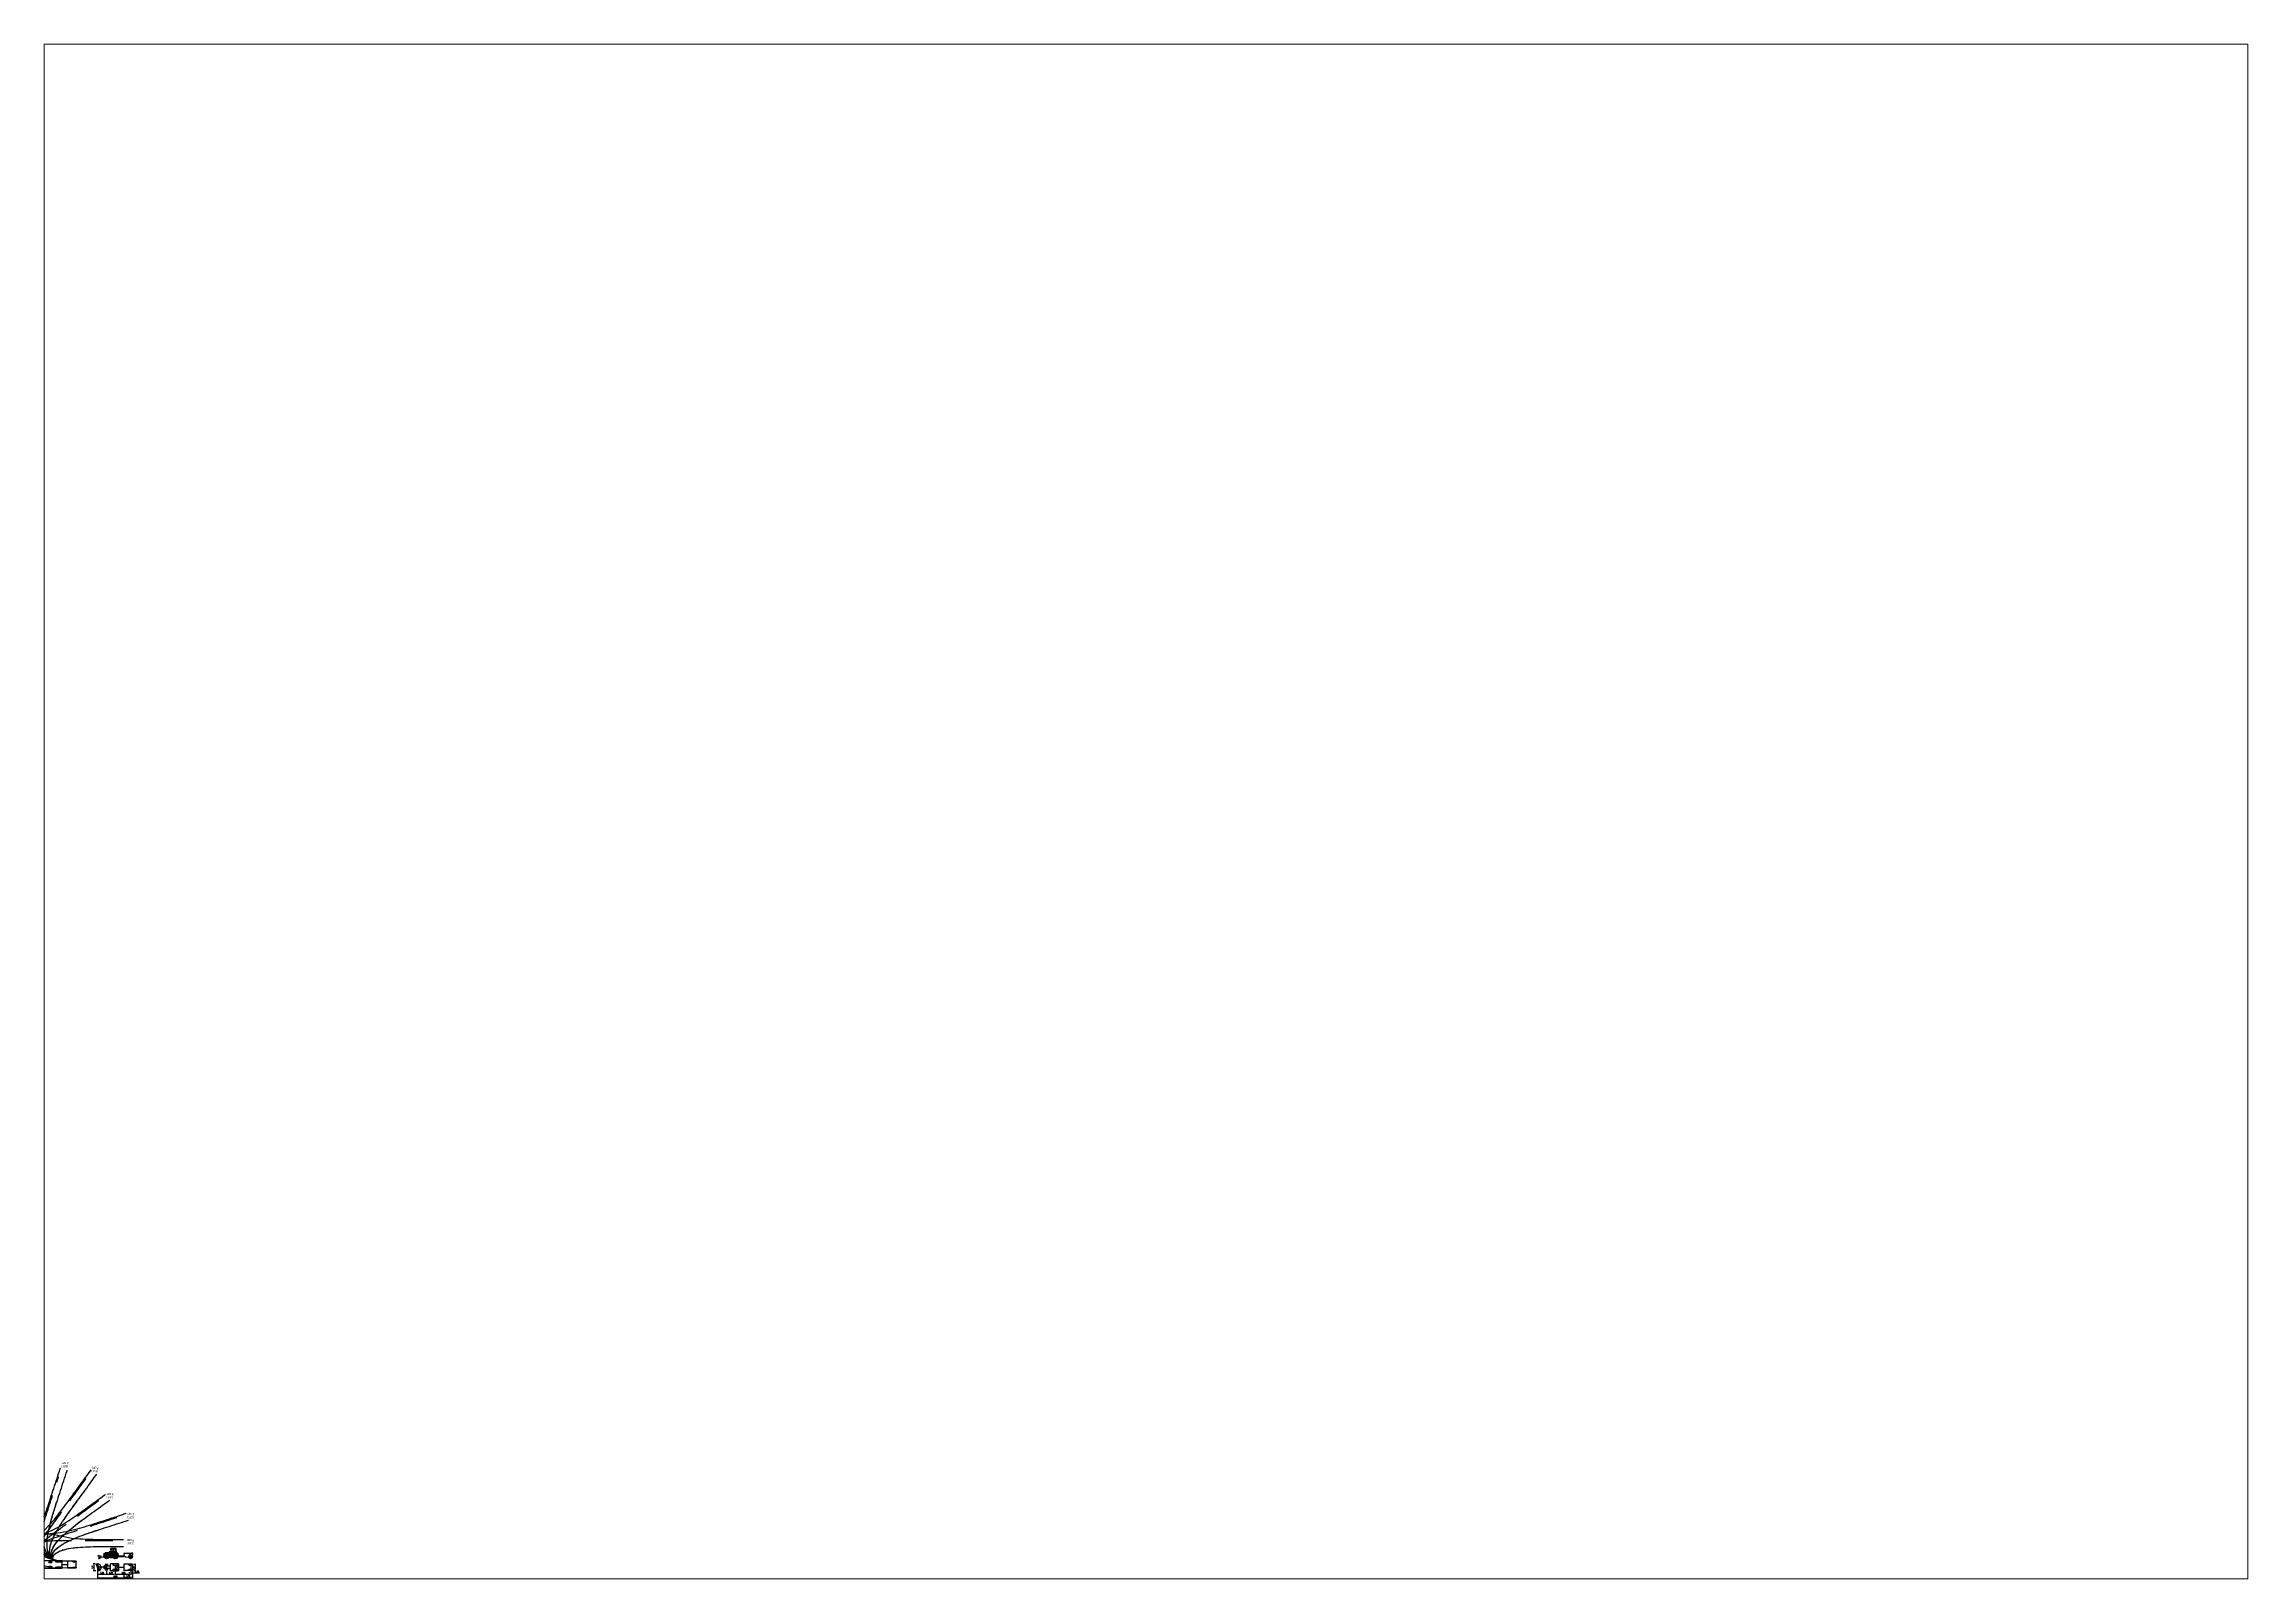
# Paper-space layout 'Layout1' of a CAD drawing. Header units: millimetres. Extents: x 29 to 259, y 20 to 180.
# The model-space entities are those that its viewports show. They can reach past a viewport. Long polylines and large blocks are cut down to what shows.
import ezdxf
from ezdxf import colors
from ezdxf.entities.mleader import LeaderData, LeaderLine
from ezdxf.math import Vec2, Vec3

# ---------------------------------------------------------------- set-up
doc = ezdxf.new("R2010")
doc.units = ezdxf.units.MM
doc.linetypes.add('DASHEDX2', pattern=[1.5, 1, -0.5])
doc.layers.add('8', color=7, linetype='Continuous')
doc.layers.add('Tekst', color=4, linetype='Continuous')
doc.styles.add('arial narrow', font='ARIALN.TTF')
doc.styles.add('BT standard', font='sanss___.ttf')
doc.styles.add('Legend', font='CALIBRI.TTF')
doc.styles.get("Standard").update_dxf_attribs({"font": 'romans'})
doc.dimstyles.new('ISO-25', dxfattribs={"dimtxt": 2.5, "dimasz": 2.5, "dimexe": 1.25, "dimexo": 0.625, "dimtad": 1, "dimtxsty": 'Standard', "dimcen": 2.5, "dimadec": 0, "dimazin": 0, "dimtfac": 1, "dimtmove": 0, "dimatfit": 3, "dimfxl": 1, "dimarcsym": 0})

# ---------------------------------------------------------------- blocks, each defined once
blk = doc.blocks.new('*D741')
at = {"color": 0, "lineweight": -2, "transparency": 16777216}
for p, q in [((7.41, 1.06), (7.21, 1.06)), ((7.61, 1.4), (7.61, 0.96)), ((7.61, 1.06), (7.96, 1.06)), ((7.96, 1.4), (7.96, 0.96)), ((8.16, 1.06), (9.32, 1.06))]:
    blk.add_line(p, q, dxfattribs=at)
at = {"color": 0, "transparency": 16777216}
for points in [[(7.41, 1.09), (7.41, 1.02), (7.61, 1.06)], [(8.16, 1.09), (8.16, 1.02), (7.96, 1.06)]]:
    blk.add_solid(points, dxfattribs=at)
at = {"layer": 'Defpoints', "color": 0, "transparency": 16777216}
for p in [(7.61, 1.6), (7.96, 1.6), (7.96, 1.06)]:
    blk.add_point(p, dxfattribs=at)
at = {"color": 0, "transparency": 16777216, "insert": (8.84, 1.31), "char_height": 0.25, "attachment_point": 5}
blk.add_mtext('0,35', dxfattribs=at)
blk = doc.blocks.new('*D742')
at = {"color": 0, "lineweight": -2, "transparency": 16777216}
for p, q in [((4.56, 1.3), (4.56, 0.72)), ((4.76, 0.82), (7.41, 0.82)), ((7.61, 1.4), (7.61, 0.72))]:
    blk.add_line(p, q, dxfattribs=at)
at = {"color": 0, "transparency": 16777216}
for points in [[(4.76, 0.85), (4.76, 0.79), (4.56, 0.82)], [(7.41, 0.85), (7.41, 0.79), (7.61, 0.82)]]:
    blk.add_solid(points, dxfattribs=at)
at = {"layer": 'Defpoints', "color": 0, "transparency": 16777216}
for p in [(4.56, 1.5), (7.61, 1.6), (7.61, 0.82)]:
    blk.add_point(p, dxfattribs=at)
at = {"color": 0, "transparency": 16777216, "insert": (6.2, 1.07), "char_height": 0.25, "attachment_point": 5}
blk.add_mtext('3,05', dxfattribs=at)
blk = doc.blocks.new('*D743')
at = {"color": 0, "lineweight": -2, "transparency": 16777216}
for p, q in [((2.84, 1.44), (2.84, 0.72)), ((3.04, 0.82), (4.36, 0.82)), ((4.56, 1.3), (4.56, 0.72))]:
    blk.add_line(p, q, dxfattribs=at)
at = {"color": 0, "transparency": 16777216}
for points in [[(3.04, 0.85), (3.04, 0.79), (2.84, 0.82)], [(4.36, 0.85), (4.36, 0.79), (4.56, 0.82)]]:
    blk.add_solid(points, dxfattribs=at)
at = {"layer": 'Defpoints', "color": 0, "transparency": 16777216}
for p in [(2.84, 1.64), (4.56, 1.5), (4.56, 0.82)]:
    blk.add_point(p, dxfattribs=at)
at = {"color": 0, "transparency": 16777216, "insert": (3.7, 1.07), "char_height": 0.25, "attachment_point": 5}
blk.add_mtext('1,72', dxfattribs=at)
blk = doc.blocks.new('*D744')
at = {"color": 0, "lineweight": -2, "transparency": 16777216}
for p, q in [((8.21, 2.81), (8.61, 2.81)), ((8.21, 1.54), (8.61, 1.54)), ((8.51, 2.61), (8.51, 1.74))]:
    blk.add_line(p, q, dxfattribs=at)
at = {"color": 0, "transparency": 16777216}
for points in [[(8.47, 2.61), (8.54, 2.61), (8.51, 2.81)], [(8.47, 1.74), (8.54, 1.74), (8.51, 1.54)]]:
    blk.add_solid(points, dxfattribs=at)
at = {"layer": 'Defpoints', "color": 0, "transparency": 16777216}
for p in [(8.01, 2.81), (8.01, 1.54), (8.51, 1.54)]:
    blk.add_point(p, dxfattribs=at)
at = {"color": 0, "transparency": 16777216, "insert": (8.26, 2.01), "char_height": 0.25, "attachment_point": 5, "rotation": 90}
blk.add_mtext('1,27', dxfattribs=at)
blk = doc.blocks.new('*D745')
at = {"color": 0, "lineweight": -2, "transparency": 16777216}
for p, q in [((0.61, 2.88), (0.24, 2.88)), ((0.75, 1.48), (0.24, 1.48)), ((0.34, 2.68), (0.34, 1.68))]:
    blk.add_line(p, q, dxfattribs=at)
at = {"color": 0, "transparency": 16777216}
for points in [[(0.3, 2.68), (0.37, 2.68), (0.34, 2.88)], [(0.3, 1.68), (0.37, 1.68), (0.34, 1.48)]]:
    blk.add_solid(points, dxfattribs=at)
at = {"layer": 'Defpoints', "color": 0, "transparency": 16777216}
for p in [(0.34, 1.48), (0.81, 2.88), (0.95, 1.48)]:
    blk.add_point(p, dxfattribs=at)
at = {"color": 0, "transparency": 16777216, "insert": (0.09, 2.18), "char_height": 0.25, "attachment_point": 5, "rotation": 90}
blk.add_mtext('1,4', dxfattribs=at)
blk = doc.blocks.new('*D746')
at = {"color": 0, "lineweight": -2, "transparency": 16777216}
for p, q in [((1.1, 1.98), (1.1, 0.72)), ((1.3, 0.82), (2.64, 0.82)), ((2.84, 1.44), (2.84, 0.72))]:
    blk.add_line(p, q, dxfattribs=at)
at = {"color": 0, "transparency": 16777216}
for points in [[(1.3, 0.85), (1.3, 0.79), (1.1, 0.82)], [(2.64, 0.85), (2.64, 0.79), (2.84, 0.82)]]:
    blk.add_solid(points, dxfattribs=at)
at = {"layer": 'Defpoints', "color": 0, "transparency": 16777216}
for p in [(1.1, 2.18), (2.84, 1.64), (2.84, 0.82)]:
    blk.add_point(p, dxfattribs=at)
at = {"color": 0, "transparency": 16777216, "insert": (1.97, 1.07), "char_height": 0.25, "attachment_point": 5}
blk.add_mtext('1,74', dxfattribs=at)
blk = doc.blocks.new('*D747')
at = {"color": 0, "lineweight": -2, "transparency": 16777216}
for p, q in [((1.1, 1.36), (1.1, 0)), ((1.3, 0.1), (7.76, 0.1)), ((7.96, 1.36), (7.96, 0))]:
    blk.add_line(p, q, dxfattribs=at)
at = {"color": 0, "transparency": 16777216}
for points in [[(1.3, 0.13), (1.3, 0.07), (1.1, 0.1)], [(7.76, 0.13), (7.76, 0.07), (7.96, 0.1)]]:
    blk.add_solid(points, dxfattribs=at)
at = {"layer": 'Defpoints', "color": 0, "transparency": 16777216}
for p in [(1.1, 1.56), (7.96, 1.56), (7.96, 0.1)]:
    blk.add_point(p, dxfattribs=at)
at = {"color": 0, "transparency": 16777216, "insert": (4.6, 0.35), "char_height": 0.25, "attachment_point": 5}
blk.add_mtext('6,86', dxfattribs=at)
blk = doc.blocks.new('*D748')
at = {"color": 0, "lineweight": -2, "transparency": 16777216}
for p, q in [((6.23, 0.62), (6.23, 0.15)), ((6.43, 0.25), (7.76, 0.25)), ((7.96, 0.93), (7.96, 0.15))]:
    blk.add_line(p, q, dxfattribs=at)
at = {"color": 0, "transparency": 16777216}
for points in [[(6.43, 0.28), (6.43, 0.21), (6.23, 0.25)], [(7.76, 0.28), (7.76, 0.21), (7.96, 0.25)]]:
    blk.add_solid(points, dxfattribs=at)
at = {"layer": 'Defpoints', "color": 0, "transparency": 16777216}
for p in [(6.23, 0.82), (7.96, 1.13), (7.96, 0.25)]:
    blk.add_point(p, dxfattribs=at)
at = {"color": 0, "transparency": 16777216, "insert": (7.11, 0.5), "char_height": 0.25, "attachment_point": 5}
blk.add_mtext('1,73', dxfattribs=at)
blk = doc.blocks.new('scalebar')
h = blk.add_hatch(color=256)
h.dxf.hatch_style = 1
h.paths.add_polyline_path([(1.31, 4.35), (0.81, 4.35), (0.81, 3.85), (1.31, 3.85)])
h.paths.add_polyline_path([(2.31, 4.35), (1.81, 4.35), (1.81, 3.85), (2.31, 3.85)])
h.paths.add_polyline_path([(3.31, 4.35), (2.81, 4.35), (2.81, 3.85), (3.31, 3.85)])
h.paths.add_polyline_path([(4.31, 4.35), (3.81, 4.35), (3.81, 3.85), (4.31, 3.85)])
h.paths.add_polyline_path([(5.31, 4.35), (4.81, 4.35), (4.81, 3.85), (5.31, 3.85)])
h.paths.add_polyline_path([(6.31, 4.35), (5.81, 4.35), (5.81, 3.85), (6.31, 3.85)])
h.paths.add_polyline_path([(7.31, 4.35), (6.81, 4.35), (6.81, 3.85), (7.31, 3.85)])
h.paths.add_polyline_path([(8.31, 4.35), (7.81, 4.35), (7.81, 3.85), (8.31, 3.85)])
h.paths.add_polyline_path([(9.31, 4.35), (8.81, 4.35), (8.81, 3.85), (9.31, 3.85)])
h.paths.add_polyline_path([(10.31, 4.35), (9.81, 4.35), (9.81, 3.85), (10.31, 3.85)])
for p, q in [((0.31, 3.85), (0.31, 4.85)), ((10.31, 4.85), (0.31, 4.85)), ((10.31, 4.35), (0.31, 4.35)), ((0.81, 3.85), (0.81, 4.35)), ((1.31, 3.85), (1.31, 4.85)), ((1.81, 3.85), (1.81, 4.35)), ((2.31, 3.85), (2.31, 4.85)), ((2.81, 3.85), (2.81, 4.35)), ((3.31, 3.85), (3.31, 4.85)), ((3.81, 3.85), (3.81, 4.35)), ((4.31, 3.85), (4.31, 4.85)), ((4.81, 3.85), (4.81, 4.35)), ((5.31, 3.85), (5.31, 4.85)), ((5.81, 3.85), (5.81, 4.35)), ((6.31, 3.85), (6.31, 4.85)), ((6.81, 3.85), (6.81, 4.35)), ((7.31, 3.85), (7.31, 4.85)), ((7.81, 3.85), (7.81, 4.35)), ((8.31, 3.85), (8.31, 4.85)), ((8.81, 3.85), (8.81, 4.35)), ((9.31, 3.85), (9.31, 4.85)), ((9.81, 3.85), (9.81, 4.35)), ((10.31, 3.85), (10.31, 4.85)), ((0.31, 3.85), (10.31, 3.85))]:
    blk.add_line(p, q)
at = {"char_height": 0.4, "attachment_point": 1, "style": 'arial narrow'}
for s, width, insert in [('0m', 1.0985, (0.19, 3.73)), ('5m', 1.0985, (5.15, 3.73)), ('10m', 1.7406, (10.13, 3.73))]:
    blk.add_mtext_dynamic_manual_height_columns(s, width=width, gutter_width=12.5, heights=[0], dxfattribs=dict(at, insert=insert))
blk = doc.blocks.new('*U926')
at = {"color": 2}
blk.add_circle((0, 0), 0.0127, dxfattribs=at)
blk = doc.blocks.new('*U928')
at = {"color": 2, "linetype": 'Continuous', "ltscale": 1.524}
for p, q in [((-2.15, 0.6), (-2.75, 0.6)), ((-2.15, 0.565), (-2.75, 0.565)), ((-2.15, 0.53), (-2.75, 0.53)), ((-2.15, -0.53), (-2.75, -0.53)), ((-2.15, -0.565), (-2.75, -0.565)), ((-2.15, -0.6), (-2.75, -0.6))]:
    blk.add_line(p, q, dxfattribs=at)
at = {"color": 7, "linetype": 'Continuous', "ltscale": 1.524}
blk.add_line((0, 0), (-1.07, 0), dxfattribs=at)
blk.add_lwpolyline([(-1.07, 0.635), (-2.8, 0.635), (-2.8, -0.635), (-1.07, -0.635), (-1.07, 0.635), (-1.07, 0.635)], close=True, dxfattribs=at)
at = {"color": 7, "linetype": 'Continuous', "ltscale": 1.524, "flags": 128}
for points in [[(-2.15, 0.60868), (-2.15, 0.52132), (-2.234, 0.495), (-2.666, 0.495), (-2.75, 0.52132), (-2.75, 0.60868), (-2.666, 0.635), (-2.234, 0.635)], [(-2.15, -0.52132), (-2.15, -0.60868), (-2.234, -0.635), (-2.666, -0.635), (-2.75, -0.60868), (-2.75, -0.52132), (-2.666, -0.495), (-2.234, -0.495)]]:
    blk.add_lwpolyline(points, close=True, dxfattribs=at)
at = {"color": 7}
blk.add_circle((0, 0), 0.08467, dxfattribs=at)
blk = doc.blocks.new('*U929')
at = {"color": 2, "linetype": 'Continuous', "ltscale": 1.524}
for p, q in [((-2.86, 0.6365), (-4.06, 0.6365)), ((-2.86, 0.573), (-4.06, 0.573)), ((-2.86, 0.5095), (-4.06, 0.5095)), ((-2.86, -0.5095), (-4.06, -0.5095)), ((-2.86, -0.573), (-4.06, -0.573)), ((-2.86, -0.6365), (-4.06, -0.6365))]:
    blk.add_line(p, q, dxfattribs=at)
at = {"color": 7, "linetype": 'Continuous', "ltscale": 1.524}
blk.add_lwpolyline([(0, 0.7), (-4.12, 0.7), (-4.12, -0.7), (0, -0.7), (0, 0.7), (0, 0.7)], close=True, dxfattribs=at)
at = {"color": 7, "linetype": 'Continuous', "ltscale": 1.524, "flags": 128}
for points in [[(-2.86, 0.652248), (-2.86, 0.493752), (-3.028, 0.446), (-3.892, 0.446), (-4.06, 0.493752), (-4.06, 0.652248), (-3.892, 0.7), (-3.028, 0.7)], [(-2.86, -0.493752), (-2.86, -0.652248), (-3.028, -0.7), (-3.892, -0.7), (-4.06, -0.652248), (-4.06, -0.493752), (-3.892, -0.446), (-3.028, -0.446)]]:
    blk.add_lwpolyline(points, close=True, dxfattribs=at)
blk = doc.blocks.new('*U927')
at = {"color": 2, "linetype": 'Continuous', "ltscale": 1.524}
for p, q in [((-0.3, 0.465), (0.3, 0.465)), ((-0.3, 0.43), (0.3, 0.43)), ((-0.3, 0.395), (0.3, 0.395)), ((-0.3, -0.395), (0.3, -0.395)), ((-0.3, -0.43), (0.3, -0.43)), ((-0.3, -0.465), (0.3, -0.465))]:
    blk.add_line(p, q, dxfattribs=at)
at = {"color": 7, "linetype": 'Continuous', "ltscale": 1.524, "flags": 128}
for points in [[(-0.3, 0.38632), (-0.3, 0.47368), (-0.216, 0.5), (0.216, 0.5), (0.3, 0.47368), (0.3, 0.38632), (0.216, 0.36), (-0.216, 0.36)], [(-0.3, -0.47368), (-0.3, -0.38632), (-0.216, -0.36), (0.216, -0.36), (0.3, -0.38632), (0.3, -0.47368), (0.216, -0.5), (-0.216, -0.5)]]:
    blk.add_lwpolyline(points, close=True, dxfattribs=at)
at = {"rotation": 180}
for name, p in [('*U929', (-1.74, 0)), ('*U928', (2.32, 0))]:
    blk.add_blockref(name, p, dxfattribs=at)
blk = doc.blocks.new('*U931')
at = {"color": 2, "linetype": 'Continuous', "ltscale": 1.524}
for p, q in [((-2.15, 0.6), (-2.75, 0.6)), ((-2.15, 0.565), (-2.75, 0.565)), ((-2.15, 0.53), (-2.75, 0.53)), ((-2.15, -0.53), (-2.75, -0.53)), ((-2.15, -0.565), (-2.75, -0.565)), ((-2.15, -0.6), (-2.75, -0.6))]:
    blk.add_line(p, q, dxfattribs=at)
at = {"color": 7, "linetype": 'Continuous', "ltscale": 1.524}
blk.add_line((0, 0), (-1.07, 0), dxfattribs=at)
blk.add_lwpolyline([(-1.07, 0.635), (-2.8, 0.635), (-2.8, -0.635), (-1.07, -0.635), (-1.07, 0.635), (-1.07, 0.635)], close=True, dxfattribs=at)
at = {"color": 7, "linetype": 'Continuous', "ltscale": 1.524, "flags": 128}
for points in [[(-2.15, 0.60868), (-2.15, 0.52132), (-2.234, 0.495), (-2.666, 0.495), (-2.75, 0.52132), (-2.75, 0.60868), (-2.666, 0.635), (-2.234, 0.635)], [(-2.15, -0.52132), (-2.15, -0.60868), (-2.234, -0.635), (-2.666, -0.635), (-2.75, -0.60868), (-2.75, -0.52132), (-2.666, -0.495), (-2.234, -0.495)]]:
    blk.add_lwpolyline(points, close=True, dxfattribs=at)
at = {"color": 7}
blk.add_circle((0, 0), 0.08467, dxfattribs=at)
blk = doc.blocks.new('*U932')
at = {"color": 2, "linetype": 'Continuous', "ltscale": 1.524}
for p, q in [((-2.86, 0.6365), (-4.06, 0.6365)), ((-2.86, 0.573), (-4.06, 0.573)), ((-2.86, 0.5095), (-4.06, 0.5095)), ((-2.86, -0.5095), (-4.06, -0.5095)), ((-2.86, -0.573), (-4.06, -0.573)), ((-2.86, -0.6365), (-4.06, -0.6365))]:
    blk.add_line(p, q, dxfattribs=at)
at = {"color": 7, "linetype": 'Continuous', "ltscale": 1.524}
blk.add_lwpolyline([(0, 0.7), (-4.12, 0.7), (-4.12, -0.7), (0, -0.7), (0, 0.7), (0, 0.7)], close=True, dxfattribs=at)
at = {"color": 7, "linetype": 'Continuous', "ltscale": 1.524, "flags": 128}
for points in [[(-2.86, 0.652248), (-2.86, 0.493752), (-3.028, 0.446), (-3.892, 0.446), (-4.06, 0.493752), (-4.06, 0.652248), (-3.892, 0.7), (-3.028, 0.7)], [(-2.86, -0.493752), (-2.86, -0.652248), (-3.028, -0.7), (-3.892, -0.7), (-4.06, -0.652248), (-4.06, -0.493752), (-3.892, -0.446), (-3.028, -0.446)]]:
    blk.add_lwpolyline(points, close=True, dxfattribs=at)
blk = doc.blocks.new('*U930')
at = {"color": 2, "linetype": 'Continuous', "ltscale": 1.524}
for p, q in [((-0.3, 0.465), (0.3, 0.465)), ((-0.3, 0.43), (0.3, 0.43)), ((-0.3, 0.395), (0.3, 0.395)), ((-0.3, -0.395), (0.3, -0.395)), ((-0.3, -0.43), (0.3, -0.43)), ((-0.3, -0.465), (0.3, -0.465))]:
    blk.add_line(p, q, dxfattribs=at)
at = {"color": 7, "linetype": 'Continuous', "ltscale": 1.524, "flags": 128}
for points in [[(-0.3, 0.38632), (-0.3, 0.47368), (-0.216, 0.5), (0.216, 0.5), (0.3, 0.47368), (0.3, 0.38632), (0.216, 0.36), (-0.216, 0.36)], [(-0.3, -0.47368), (-0.3, -0.38632), (-0.216, -0.36), (0.216, -0.36), (0.3, -0.38632), (0.3, -0.47368), (0.216, -0.5), (-0.216, -0.5)]]:
    blk.add_lwpolyline(points, close=True, dxfattribs=at)
at = {"rotation": 180}
for name, p in [('*U932', (-1.74, 0)), ('*U931', (2.32, 0))]:
    blk.add_blockref(name, p, dxfattribs=at)
blk = doc.blocks.new('*U933')
at = {"color": 1}
blk.add_circle((0, 0), 0.0127, dxfattribs=at)
blk = doc.blocks.new('*U934')
at = {"color": 1}
blk.add_circle((0, 0), 0.0127, dxfattribs=at)
blk = doc.blocks.new('*U936')
at = {"color": 2, "linetype": 'Continuous', "ltscale": 1.524}
for p, q in [((-2.15, 0.6), (-2.75, 0.6)), ((-2.15, 0.565), (-2.75, 0.565)), ((-2.15, 0.53), (-2.75, 0.53)), ((-2.15, -0.53), (-2.75, -0.53)), ((-2.15, -0.565), (-2.75, -0.565)), ((-2.15, -0.6), (-2.75, -0.6))]:
    blk.add_line(p, q, dxfattribs=at)
at = {"color": 7, "linetype": 'Continuous', "ltscale": 1.524}
blk.add_line((0, 0), (-1.07, 0), dxfattribs=at)
blk.add_lwpolyline([(-1.07, 0.635), (-2.8, 0.635), (-2.8, -0.635), (-1.07, -0.635), (-1.07, 0.635), (-1.07, 0.635)], close=True, dxfattribs=at)
at = {"color": 7, "linetype": 'Continuous', "ltscale": 1.524, "flags": 128}
for points in [[(-2.15, 0.60868), (-2.15, 0.52132), (-2.234, 0.495), (-2.666, 0.495), (-2.75, 0.52132), (-2.75, 0.60868), (-2.666, 0.635), (-2.234, 0.635)], [(-2.15, -0.52132), (-2.15, -0.60868), (-2.234, -0.635), (-2.666, -0.635), (-2.75, -0.60868), (-2.75, -0.52132), (-2.666, -0.495), (-2.234, -0.495)]]:
    blk.add_lwpolyline(points, close=True, dxfattribs=at)
at = {"color": 7}
blk.add_circle((0, 0), 0.08467, dxfattribs=at)
blk = doc.blocks.new('*U937')
at = {"color": 2, "linetype": 'Continuous', "ltscale": 1.524}
for p, q in [((-2.86, 0.6365), (-4.06, 0.6365)), ((-2.86, 0.573), (-4.06, 0.573)), ((-2.86, 0.5095), (-4.06, 0.5095)), ((-2.86, -0.5095), (-4.06, -0.5095)), ((-2.86, -0.573), (-4.06, -0.573)), ((-2.86, -0.6365), (-4.06, -0.6365))]:
    blk.add_line(p, q, dxfattribs=at)
at = {"color": 7, "linetype": 'Continuous', "ltscale": 1.524}
blk.add_lwpolyline([(0, 0.7), (-4.12, 0.7), (-4.12, -0.7), (0, -0.7), (0, 0.7), (0, 0.7)], close=True, dxfattribs=at)
at = {"color": 7, "linetype": 'Continuous', "ltscale": 1.524, "flags": 128}
for points in [[(-2.86, 0.652248), (-2.86, 0.493752), (-3.028, 0.446), (-3.892, 0.446), (-4.06, 0.493752), (-4.06, 0.652248), (-3.892, 0.7), (-3.028, 0.7)], [(-2.86, -0.493752), (-2.86, -0.652248), (-3.028, -0.7), (-3.892, -0.7), (-4.06, -0.652248), (-4.06, -0.493752), (-3.892, -0.446), (-3.028, -0.446)]]:
    blk.add_lwpolyline(points, close=True, dxfattribs=at)
blk = doc.blocks.new('*U935')
at = {"color": 2, "linetype": 'Continuous', "ltscale": 1.524}
for p, q in [((-0.3, 0.465), (0.3, 0.465)), ((-0.3, 0.43), (0.3, 0.43)), ((-0.3, 0.395), (0.3, 0.395)), ((-0.3, -0.395), (0.3, -0.395)), ((-0.3, -0.43), (0.3, -0.43)), ((-0.3, -0.465), (0.3, -0.465))]:
    blk.add_line(p, q, dxfattribs=at)
at = {"color": 7, "linetype": 'Continuous', "ltscale": 1.524, "flags": 128}
for points in [[(-0.3, 0.38632), (-0.3, 0.47368), (-0.216, 0.5), (0.216, 0.5), (0.3, 0.47368), (0.3, 0.38632), (0.216, 0.36), (-0.216, 0.36)], [(-0.3, -0.47368), (-0.3, -0.38632), (-0.216, -0.36), (0.216, -0.36), (0.3, -0.38632), (0.3, -0.47368), (0.216, -0.5), (-0.216, -0.5)]]:
    blk.add_lwpolyline(points, close=True, dxfattribs=at)
at = {"rotation": 180}
for name, p in [('*U937', (-1.74, 0)), ('*U936', (2.32, 0))]:
    blk.add_blockref(name, p, dxfattribs=at)
blk = doc.blocks.new('*U939')
at = {"color": 2, "linetype": 'Continuous', "ltscale": 1.524}
for p, q in [((-2.15, 0.6), (-2.75, 0.6)), ((-2.15, 0.565), (-2.75, 0.565)), ((-2.15, 0.53), (-2.75, 0.53)), ((-2.15, -0.53), (-2.75, -0.53)), ((-2.15, -0.565), (-2.75, -0.565)), ((-2.15, -0.6), (-2.75, -0.6))]:
    blk.add_line(p, q, dxfattribs=at)
at = {"color": 7, "linetype": 'Continuous', "ltscale": 1.524}
blk.add_line((0, 0), (-1.07, 0), dxfattribs=at)
blk.add_lwpolyline([(-1.07, 0.635), (-2.8, 0.635), (-2.8, -0.635), (-1.07, -0.635), (-1.07, 0.635), (-1.07, 0.635)], close=True, dxfattribs=at)
at = {"color": 7, "linetype": 'Continuous', "ltscale": 1.524, "flags": 128}
for points in [[(-2.15, 0.60868), (-2.15, 0.52132), (-2.234, 0.495), (-2.666, 0.495), (-2.75, 0.52132), (-2.75, 0.60868), (-2.666, 0.635), (-2.234, 0.635)], [(-2.15, -0.52132), (-2.15, -0.60868), (-2.234, -0.635), (-2.666, -0.635), (-2.75, -0.60868), (-2.75, -0.52132), (-2.666, -0.495), (-2.234, -0.495)]]:
    blk.add_lwpolyline(points, close=True, dxfattribs=at)
at = {"color": 7}
blk.add_circle((0, 0), 0.08467, dxfattribs=at)
blk = doc.blocks.new('*U940')
at = {"color": 2, "linetype": 'Continuous', "ltscale": 1.524}
for p, q in [((-2.86, 0.6365), (-4.06, 0.6365)), ((-2.86, 0.573), (-4.06, 0.573)), ((-2.86, 0.5095), (-4.06, 0.5095)), ((-2.86, -0.5095), (-4.06, -0.5095)), ((-2.86, -0.573), (-4.06, -0.573)), ((-2.86, -0.6365), (-4.06, -0.6365))]:
    blk.add_line(p, q, dxfattribs=at)
at = {"color": 7, "linetype": 'Continuous', "ltscale": 1.524}
blk.add_lwpolyline([(0, 0.7), (-4.12, 0.7), (-4.12, -0.7), (0, -0.7), (0, 0.7), (0, 0.7)], close=True, dxfattribs=at)
at = {"color": 7, "linetype": 'Continuous', "ltscale": 1.524, "flags": 128}
for points in [[(-2.86, 0.652248), (-2.86, 0.493752), (-3.028, 0.446), (-3.892, 0.446), (-4.06, 0.493752), (-4.06, 0.652248), (-3.892, 0.7), (-3.028, 0.7)], [(-2.86, -0.493752), (-2.86, -0.652248), (-3.028, -0.7), (-3.892, -0.7), (-4.06, -0.652248), (-4.06, -0.493752), (-3.892, -0.446), (-3.028, -0.446)]]:
    blk.add_lwpolyline(points, close=True, dxfattribs=at)
blk = doc.blocks.new('*U938')
at = {"color": 2, "linetype": 'Continuous', "ltscale": 1.524}
for p, q in [((-0.3, 0.465), (0.3, 0.465)), ((-0.3, 0.43), (0.3, 0.43)), ((-0.3, 0.395), (0.3, 0.395)), ((-0.3, -0.395), (0.3, -0.395)), ((-0.3, -0.43), (0.3, -0.43)), ((-0.3, -0.465), (0.3, -0.465))]:
    blk.add_line(p, q, dxfattribs=at)
at = {"color": 7, "linetype": 'Continuous', "ltscale": 1.524, "flags": 128}
for points in [[(-0.3, 0.38632), (-0.3, 0.47368), (-0.216, 0.5), (0.216, 0.5), (0.3, 0.47368), (0.3, 0.38632), (0.216, 0.36), (-0.216, 0.36)], [(-0.3, -0.47368), (-0.3, -0.38632), (-0.216, -0.36), (0.216, -0.36), (0.3, -0.38632), (0.3, -0.47368), (0.216, -0.5), (-0.216, -0.5)]]:
    blk.add_lwpolyline(points, close=True, dxfattribs=at)
at = {"rotation": 180}
for name, p in [('*U940', (-1.74, 0)), ('*U939', (2.32, 0))]:
    blk.add_blockref(name, p, dxfattribs=at)
blk = doc.blocks.new('*U942')
at = {"color": 2, "linetype": 'Continuous', "ltscale": 1.524}
for p, q in [((-2.15, 0.6), (-2.75, 0.6)), ((-2.15, 0.565), (-2.75, 0.565)), ((-2.15, 0.53), (-2.75, 0.53)), ((-2.15, -0.53), (-2.75, -0.53)), ((-2.15, -0.565), (-2.75, -0.565)), ((-2.15, -0.6), (-2.75, -0.6))]:
    blk.add_line(p, q, dxfattribs=at)
at = {"color": 7, "linetype": 'Continuous', "ltscale": 1.524}
blk.add_line((0, 0), (-1.07, 0), dxfattribs=at)
blk.add_lwpolyline([(-1.07, 0.635), (-2.8, 0.635), (-2.8, -0.635), (-1.07, -0.635), (-1.07, 0.635), (-1.07, 0.635)], close=True, dxfattribs=at)
at = {"color": 7, "linetype": 'Continuous', "ltscale": 1.524, "flags": 128}
for points in [[(-2.15, 0.60868), (-2.15, 0.52132), (-2.234, 0.495), (-2.666, 0.495), (-2.75, 0.52132), (-2.75, 0.60868), (-2.666, 0.635), (-2.234, 0.635)], [(-2.15, -0.52132), (-2.15, -0.60868), (-2.234, -0.635), (-2.666, -0.635), (-2.75, -0.60868), (-2.75, -0.52132), (-2.666, -0.495), (-2.234, -0.495)]]:
    blk.add_lwpolyline(points, close=True, dxfattribs=at)
at = {"color": 7}
blk.add_circle((0, 0), 0.08467, dxfattribs=at)
blk = doc.blocks.new('*U943')
at = {"color": 2, "linetype": 'Continuous', "ltscale": 1.524}
for p, q in [((-2.86, 0.6365), (-4.06, 0.6365)), ((-2.86, 0.573), (-4.06, 0.573)), ((-2.86, 0.5095), (-4.06, 0.5095)), ((-2.86, -0.5095), (-4.06, -0.5095)), ((-2.86, -0.573), (-4.06, -0.573)), ((-2.86, -0.6365), (-4.06, -0.6365))]:
    blk.add_line(p, q, dxfattribs=at)
at = {"color": 7, "linetype": 'Continuous', "ltscale": 1.524}
blk.add_lwpolyline([(0, 0.7), (-4.12, 0.7), (-4.12, -0.7), (0, -0.7), (0, 0.7), (0, 0.7)], close=True, dxfattribs=at)
at = {"color": 7, "linetype": 'Continuous', "ltscale": 1.524, "flags": 128}
for points in [[(-2.86, 0.652248), (-2.86, 0.493752), (-3.028, 0.446), (-3.892, 0.446), (-4.06, 0.493752), (-4.06, 0.652248), (-3.892, 0.7), (-3.028, 0.7)], [(-2.86, -0.493752), (-2.86, -0.652248), (-3.028, -0.7), (-3.892, -0.7), (-4.06, -0.652248), (-4.06, -0.493752), (-3.892, -0.446), (-3.028, -0.446)]]:
    blk.add_lwpolyline(points, close=True, dxfattribs=at)
blk = doc.blocks.new('*U941')
at = {"color": 2, "linetype": 'Continuous', "ltscale": 1.524}
for p, q in [((-0.3, 0.465), (0.3, 0.465)), ((-0.3, 0.43), (0.3, 0.43)), ((-0.3, 0.395), (0.3, 0.395)), ((-0.3, -0.395), (0.3, -0.395)), ((-0.3, -0.43), (0.3, -0.43)), ((-0.3, -0.465), (0.3, -0.465))]:
    blk.add_line(p, q, dxfattribs=at)
at = {"color": 7, "linetype": 'Continuous', "ltscale": 1.524, "flags": 128}
for points in [[(-0.3, 0.38632), (-0.3, 0.47368), (-0.216, 0.5), (0.216, 0.5), (0.3, 0.47368), (0.3, 0.38632), (0.216, 0.36), (-0.216, 0.36)], [(-0.3, -0.47368), (-0.3, -0.38632), (-0.216, -0.36), (0.216, -0.36), (0.3, -0.38632), (0.3, -0.47368), (0.216, -0.5), (-0.216, -0.5)]]:
    blk.add_lwpolyline(points, close=True, dxfattribs=at)
at = {"rotation": 180}
for name, p in [('*U943', (-1.74, 0)), ('*U942', (2.32, 0))]:
    blk.add_blockref(name, p, dxfattribs=at)
blk = doc.blocks.new('*U945')
at = {"color": 2, "linetype": 'Continuous', "ltscale": 1.524}
for p, q in [((-2.15, 0.6), (-2.75, 0.6)), ((-2.15, 0.565), (-2.75, 0.565)), ((-2.15, 0.53), (-2.75, 0.53)), ((-2.15, -0.53), (-2.75, -0.53)), ((-2.15, -0.565), (-2.75, -0.565)), ((-2.15, -0.6), (-2.75, -0.6))]:
    blk.add_line(p, q, dxfattribs=at)
at = {"color": 7, "linetype": 'Continuous', "ltscale": 1.524}
blk.add_line((0, 0), (-1.07, 0), dxfattribs=at)
blk.add_lwpolyline([(-1.07, 0.635), (-2.8, 0.635), (-2.8, -0.635), (-1.07, -0.635), (-1.07, 0.635), (-1.07, 0.635)], close=True, dxfattribs=at)
at = {"color": 7, "linetype": 'Continuous', "ltscale": 1.524, "flags": 128}
for points in [[(-2.15, 0.60868), (-2.15, 0.52132), (-2.234, 0.495), (-2.666, 0.495), (-2.75, 0.52132), (-2.75, 0.60868), (-2.666, 0.635), (-2.234, 0.635)], [(-2.15, -0.52132), (-2.15, -0.60868), (-2.234, -0.635), (-2.666, -0.635), (-2.75, -0.60868), (-2.75, -0.52132), (-2.666, -0.495), (-2.234, -0.495)]]:
    blk.add_lwpolyline(points, close=True, dxfattribs=at)
at = {"color": 7}
blk.add_circle((0, 0), 0.08467, dxfattribs=at)
blk = doc.blocks.new('*U946')
at = {"color": 2, "linetype": 'Continuous', "ltscale": 1.524}
for p, q in [((-2.86, 0.6365), (-4.06, 0.6365)), ((-2.86, 0.573), (-4.06, 0.573)), ((-2.86, 0.5095), (-4.06, 0.5095)), ((-2.86, -0.5095), (-4.06, -0.5095)), ((-2.86, -0.573), (-4.06, -0.573)), ((-2.86, -0.6365), (-4.06, -0.6365))]:
    blk.add_line(p, q, dxfattribs=at)
at = {"color": 7, "linetype": 'Continuous', "ltscale": 1.524}
blk.add_lwpolyline([(0, 0.7), (-4.12, 0.7), (-4.12, -0.7), (0, -0.7), (0, 0.7), (0, 0.7)], close=True, dxfattribs=at)
at = {"color": 7, "linetype": 'Continuous', "ltscale": 1.524, "flags": 128}
for points in [[(-2.86, 0.652248), (-2.86, 0.493752), (-3.028, 0.446), (-3.892, 0.446), (-4.06, 0.493752), (-4.06, 0.652248), (-3.892, 0.7), (-3.028, 0.7)], [(-2.86, -0.493752), (-2.86, -0.652248), (-3.028, -0.7), (-3.892, -0.7), (-4.06, -0.652248), (-4.06, -0.493752), (-3.892, -0.446), (-3.028, -0.446)]]:
    blk.add_lwpolyline(points, close=True, dxfattribs=at)
blk = doc.blocks.new('*U944')
at = {"color": 2, "linetype": 'Continuous', "ltscale": 1.524}
for p, q in [((-0.3, 0.465), (0.3, 0.465)), ((-0.3, 0.43), (0.3, 0.43)), ((-0.3, 0.395), (0.3, 0.395)), ((-0.3, -0.395), (0.3, -0.395)), ((-0.3, -0.43), (0.3, -0.43)), ((-0.3, -0.465), (0.3, -0.465))]:
    blk.add_line(p, q, dxfattribs=at)
at = {"color": 7, "linetype": 'Continuous', "ltscale": 1.524, "flags": 128}
for points in [[(-0.3, 0.38632), (-0.3, 0.47368), (-0.216, 0.5), (0.216, 0.5), (0.3, 0.47368), (0.3, 0.38632), (0.216, 0.36), (-0.216, 0.36)], [(-0.3, -0.47368), (-0.3, -0.38632), (-0.216, -0.36), (0.216, -0.36), (0.3, -0.38632), (0.3, -0.47368), (0.216, -0.5), (-0.216, -0.5)]]:
    blk.add_lwpolyline(points, close=True, dxfattribs=at)
at = {"rotation": 180}
for name, p in [('*U946', (-1.74, 0)), ('*U945', (2.32, 0))]:
    blk.add_blockref(name, p, dxfattribs=at)
blk = doc.blocks.new('*U948')
at = {"color": 2, "linetype": 'Continuous', "ltscale": 1.524}
for p, q in [((-2.15, 0.6), (-2.75, 0.6)), ((-2.15, 0.565), (-2.75, 0.565)), ((-2.15, 0.53), (-2.75, 0.53)), ((-2.15, -0.53), (-2.75, -0.53)), ((-2.15, -0.565), (-2.75, -0.565)), ((-2.15, -0.6), (-2.75, -0.6))]:
    blk.add_line(p, q, dxfattribs=at)
at = {"color": 7, "linetype": 'Continuous', "ltscale": 1.524}
blk.add_line((0, 0), (-1.07, 0), dxfattribs=at)
blk.add_lwpolyline([(-1.07, 0.635), (-2.8, 0.635), (-2.8, -0.635), (-1.07, -0.635), (-1.07, 0.635), (-1.07, 0.635)], close=True, dxfattribs=at)
at = {"color": 7, "linetype": 'Continuous', "ltscale": 1.524, "flags": 128}
for points in [[(-2.15, 0.60868), (-2.15, 0.52132), (-2.234, 0.495), (-2.666, 0.495), (-2.75, 0.52132), (-2.75, 0.60868), (-2.666, 0.635), (-2.234, 0.635)], [(-2.15, -0.52132), (-2.15, -0.60868), (-2.234, -0.635), (-2.666, -0.635), (-2.75, -0.60868), (-2.75, -0.52132), (-2.666, -0.495), (-2.234, -0.495)]]:
    blk.add_lwpolyline(points, close=True, dxfattribs=at)
at = {"color": 7}
blk.add_circle((0, 0), 0.08467, dxfattribs=at)
blk = doc.blocks.new('*U949')
at = {"color": 2, "linetype": 'Continuous', "ltscale": 1.524}
for p, q in [((-2.86, 0.6365), (-4.06, 0.6365)), ((-2.86, 0.573), (-4.06, 0.573)), ((-2.86, 0.5095), (-4.06, 0.5095)), ((-2.86, -0.5095), (-4.06, -0.5095)), ((-2.86, -0.573), (-4.06, -0.573)), ((-2.86, -0.6365), (-4.06, -0.6365))]:
    blk.add_line(p, q, dxfattribs=at)
at = {"color": 7, "linetype": 'Continuous', "ltscale": 1.524}
blk.add_lwpolyline([(0, 0.7), (-4.12, 0.7), (-4.12, -0.7), (0, -0.7), (0, 0.7), (0, 0.7)], close=True, dxfattribs=at)
at = {"color": 7, "linetype": 'Continuous', "ltscale": 1.524, "flags": 128}
for points in [[(-2.86, 0.652248), (-2.86, 0.493752), (-3.028, 0.446), (-3.892, 0.446), (-4.06, 0.493752), (-4.06, 0.652248), (-3.892, 0.7), (-3.028, 0.7)], [(-2.86, -0.493752), (-2.86, -0.652248), (-3.028, -0.7), (-3.892, -0.7), (-4.06, -0.652248), (-4.06, -0.493752), (-3.892, -0.446), (-3.028, -0.446)]]:
    blk.add_lwpolyline(points, close=True, dxfattribs=at)
blk = doc.blocks.new('*U947')
at = {"color": 2, "linetype": 'Continuous', "ltscale": 1.524}
for p, q in [((-0.3, 0.465), (0.3, 0.465)), ((-0.3, 0.43), (0.3, 0.43)), ((-0.3, 0.395), (0.3, 0.395)), ((-0.3, -0.395), (0.3, -0.395)), ((-0.3, -0.43), (0.3, -0.43)), ((-0.3, -0.465), (0.3, -0.465))]:
    blk.add_line(p, q, dxfattribs=at)
at = {"color": 7, "linetype": 'Continuous', "ltscale": 1.524, "flags": 128}
for points in [[(-0.3, 0.38632), (-0.3, 0.47368), (-0.216, 0.5), (0.216, 0.5), (0.3, 0.47368), (0.3, 0.38632), (0.216, 0.36), (-0.216, 0.36)], [(-0.3, -0.47368), (-0.3, -0.38632), (-0.216, -0.36), (0.216, -0.36), (0.3, -0.38632), (0.3, -0.47368), (0.216, -0.5), (-0.216, -0.5)]]:
    blk.add_lwpolyline(points, close=True, dxfattribs=at)
at = {"rotation": 180}
for name, p in [('*U949', (-1.74, 0)), ('*U948', (2.32, 0))]:
    blk.add_blockref(name, p, dxfattribs=at)
blk = doc.blocks.new('*U950')
at = {"color": 1}
blk.add_circle((0, 0), 0.0127, dxfattribs=at)
blk = doc.blocks.new('*U951')
at = {"color": 1}
blk.add_circle((0, 0), 0.0127, dxfattribs=at)
blk = doc.blocks.new('*U953')
at = {"color": 2, "linetype": 'Continuous', "ltscale": 1.524}
for p, q in [((-2.15, 0.6), (-2.75, 0.6)), ((-2.15, 0.565), (-2.75, 0.565)), ((-2.15, 0.53), (-2.75, 0.53)), ((-2.15, -0.53), (-2.75, -0.53)), ((-2.15, -0.565), (-2.75, -0.565)), ((-2.15, -0.6), (-2.75, -0.6))]:
    blk.add_line(p, q, dxfattribs=at)
at = {"color": 7, "linetype": 'Continuous', "ltscale": 1.524}
blk.add_line((0, 0), (-1.07, 0), dxfattribs=at)
blk.add_lwpolyline([(-1.07, 0.635), (-2.8, 0.635), (-2.8, -0.635), (-1.07, -0.635), (-1.07, 0.635), (-1.07, 0.635)], close=True, dxfattribs=at)
at = {"color": 7, "linetype": 'Continuous', "ltscale": 1.524, "flags": 128}
for points in [[(-2.15, 0.60868), (-2.15, 0.52132), (-2.234, 0.495), (-2.666, 0.495), (-2.75, 0.52132), (-2.75, 0.60868), (-2.666, 0.635), (-2.234, 0.635)], [(-2.15, -0.52132), (-2.15, -0.60868), (-2.234, -0.635), (-2.666, -0.635), (-2.75, -0.60868), (-2.75, -0.52132), (-2.666, -0.495), (-2.234, -0.495)]]:
    blk.add_lwpolyline(points, close=True, dxfattribs=at)
at = {"color": 7}
blk.add_circle((0, 0), 0.08467, dxfattribs=at)
blk = doc.blocks.new('*U954')
at = {"color": 2, "linetype": 'Continuous', "ltscale": 1.524}
for p, q in [((-2.86, 0.6365), (-4.06, 0.6365)), ((-2.86, 0.573), (-4.06, 0.573)), ((-2.86, 0.5095), (-4.06, 0.5095)), ((-2.86, -0.5095), (-4.06, -0.5095)), ((-2.86, -0.573), (-4.06, -0.573)), ((-2.86, -0.6365), (-4.06, -0.6365))]:
    blk.add_line(p, q, dxfattribs=at)
at = {"color": 7, "linetype": 'Continuous', "ltscale": 1.524}
blk.add_lwpolyline([(0, 0.7), (-4.12, 0.7), (-4.12, -0.7), (0, -0.7), (0, 0.7), (0, 0.7)], close=True, dxfattribs=at)
at = {"color": 7, "linetype": 'Continuous', "ltscale": 1.524, "flags": 128}
for points in [[(-2.86, 0.652248), (-2.86, 0.493752), (-3.028, 0.446), (-3.892, 0.446), (-4.06, 0.493752), (-4.06, 0.652248), (-3.892, 0.7), (-3.028, 0.7)], [(-2.86, -0.493752), (-2.86, -0.652248), (-3.028, -0.7), (-3.892, -0.7), (-4.06, -0.652248), (-4.06, -0.493752), (-3.892, -0.446), (-3.028, -0.446)]]:
    blk.add_lwpolyline(points, close=True, dxfattribs=at)
blk = doc.blocks.new('*U952')
at = {"color": 2, "linetype": 'Continuous', "ltscale": 1.524}
for p, q in [((-0.3, 0.465), (0.3, 0.465)), ((-0.3, 0.43), (0.3, 0.43)), ((-0.3, 0.395), (0.3, 0.395)), ((-0.3, -0.395), (0.3, -0.395)), ((-0.3, -0.43), (0.3, -0.43)), ((-0.3, -0.465), (0.3, -0.465))]:
    blk.add_line(p, q, dxfattribs=at)
at = {"color": 7, "linetype": 'Continuous', "ltscale": 1.524, "flags": 128}
for points in [[(-0.3, 0.38632), (-0.3, 0.47368), (-0.216, 0.5), (0.216, 0.5), (0.3, 0.47368), (0.3, 0.38632), (0.216, 0.36), (-0.216, 0.36)], [(-0.3, -0.47368), (-0.3, -0.38632), (-0.216, -0.36), (0.216, -0.36), (0.3, -0.38632), (0.3, -0.47368), (0.216, -0.5), (-0.216, -0.5)]]:
    blk.add_lwpolyline(points, close=True, dxfattribs=at)
at = {"rotation": 180}
for name, p in [('*U954', (-1.74, 0)), ('*U953', (2.32, 0))]:
    blk.add_blockref(name, p, dxfattribs=at)
blk = doc.blocks.new('*U955')
at = {"color": 1}
blk.add_circle((0, 0), 0.0127, dxfattribs=at)
blk = doc.blocks.new('*U956')
at = {"color": 1}
blk.add_circle((0, 0), 0.0127, dxfattribs=at)
blk = doc.blocks.new('*U958')
at = {"color": 2, "linetype": 'Continuous', "ltscale": 1.524}
for p, q in [((-2.15, 0.6), (-2.75, 0.6)), ((-2.15, 0.565), (-2.75, 0.565)), ((-2.15, 0.53), (-2.75, 0.53)), ((-2.15, -0.53), (-2.75, -0.53)), ((-2.15, -0.565), (-2.75, -0.565)), ((-2.15, -0.6), (-2.75, -0.6))]:
    blk.add_line(p, q, dxfattribs=at)
at = {"color": 7, "linetype": 'Continuous', "ltscale": 1.524}
blk.add_line((0, 0), (-1.07, 0), dxfattribs=at)
blk.add_lwpolyline([(-1.07, 0.635), (-2.8, 0.635), (-2.8, -0.635), (-1.07, -0.635), (-1.07, 0.635), (-1.07, 0.635)], close=True, dxfattribs=at)
at = {"color": 7, "linetype": 'Continuous', "ltscale": 1.524, "flags": 128}
for points in [[(-2.15, 0.60868), (-2.15, 0.52132), (-2.234, 0.495), (-2.666, 0.495), (-2.75, 0.52132), (-2.75, 0.60868), (-2.666, 0.635), (-2.234, 0.635)], [(-2.15, -0.52132), (-2.15, -0.60868), (-2.234, -0.635), (-2.666, -0.635), (-2.75, -0.60868), (-2.75, -0.52132), (-2.666, -0.495), (-2.234, -0.495)]]:
    blk.add_lwpolyline(points, close=True, dxfattribs=at)
at = {"color": 7}
blk.add_circle((0, 0), 0.08467, dxfattribs=at)
blk = doc.blocks.new('*U959')
at = {"color": 2, "linetype": 'Continuous', "ltscale": 1.524}
for p, q in [((-2.86, 0.6365), (-4.06, 0.6365)), ((-2.86, 0.573), (-4.06, 0.573)), ((-2.86, 0.5095), (-4.06, 0.5095)), ((-2.86, -0.5095), (-4.06, -0.5095)), ((-2.86, -0.573), (-4.06, -0.573)), ((-2.86, -0.6365), (-4.06, -0.6365))]:
    blk.add_line(p, q, dxfattribs=at)
at = {"color": 7, "linetype": 'Continuous', "ltscale": 1.524}
blk.add_lwpolyline([(0, 0.7), (-4.12, 0.7), (-4.12, -0.7), (0, -0.7), (0, 0.7), (0, 0.7)], close=True, dxfattribs=at)
at = {"color": 7, "linetype": 'Continuous', "ltscale": 1.524, "flags": 128}
for points in [[(-2.86, 0.652248), (-2.86, 0.493752), (-3.028, 0.446), (-3.892, 0.446), (-4.06, 0.493752), (-4.06, 0.652248), (-3.892, 0.7), (-3.028, 0.7)], [(-2.86, -0.493752), (-2.86, -0.652248), (-3.028, -0.7), (-3.892, -0.7), (-4.06, -0.652248), (-4.06, -0.493752), (-3.892, -0.446), (-3.028, -0.446)]]:
    blk.add_lwpolyline(points, close=True, dxfattribs=at)
blk = doc.blocks.new('*U957')
at = {"color": 2, "linetype": 'Continuous', "ltscale": 1.524}
for p, q in [((-0.3, 0.465), (0.3, 0.465)), ((-0.3, 0.43), (0.3, 0.43)), ((-0.3, 0.395), (0.3, 0.395)), ((-0.3, -0.395), (0.3, -0.395)), ((-0.3, -0.43), (0.3, -0.43)), ((-0.3, -0.465), (0.3, -0.465))]:
    blk.add_line(p, q, dxfattribs=at)
at = {"color": 7, "linetype": 'Continuous', "ltscale": 1.524, "flags": 128}
for points in [[(-0.3, 0.38632), (-0.3, 0.47368), (-0.216, 0.5), (0.216, 0.5), (0.3, 0.47368), (0.3, 0.38632), (0.216, 0.36), (-0.216, 0.36)], [(-0.3, -0.47368), (-0.3, -0.38632), (-0.216, -0.36), (0.216, -0.36), (0.3, -0.38632), (0.3, -0.47368), (0.216, -0.5), (-0.216, -0.5)]]:
    blk.add_lwpolyline(points, close=True, dxfattribs=at)
at = {"rotation": 180}
for name, p in [('*U959', (-1.74, 0)), ('*U958', (2.32, 0))]:
    blk.add_blockref(name, p, dxfattribs=at)
blk = doc.blocks.new('A$C12021F0C')
for p, q in [((1.127, 4.432), (1.127, 4.402)), ((1.422, 4.452), (1.147, 4.452)), ((1.782, 4.336), (1.422, 4.452)), ((1.782, 4.178), (1.782, 4.336)), ((2.289, 4.339), (2.29, 4.434)), ((2.305, 4.225), (2.304, 4.397)), ((2.394, 4.395), (2.394, 4.131)), ((6.156, 4.365), (5.114, 4.365)), ((5.114, 4.365), (5.114, 4.279)), ((6.246, 4.499), (6.156, 4.365)), ((7.957, 4.88), (6.227, 4.88)), ((6.227, 4.88), (6.227, 4.514)), ((6.227, 4.514), (6.611, 4.2)), ((6.296, 4.296), (6.31, 4.446)), ((7.346, 4.623), (7.091, 4.155)), ((7.649, 4.623), (7.346, 4.623)), ((7.896, 4.493), (7.649, 4.623)), ((7.801, 4.88), (7.92, 5.071)), ((7.957, 4.521), (7.836, 4.464)), ((7.919, 4.993), (7.87, 4.88)), ((7.92, 5.071), (7.919, 4.993)), ((7.957, 4.88), (7.957, 4.521)), ((0.847, 2.846), (1.147, 2.944)), ((1.315, 1.507), (0.847, 2.846)), ((1.552, 1.585), (1.085, 2.924)), ((2.837, 2.177), (1.097, 2.177)), ((1.147, 2.944), (1.55, 2.721)), ((1.26, 3.903), (1.26, 3.887)), ((1.26, 3.887), (1.422, 3.903)), ((1.315, 1.507), (1.595, 1.599)), ((1.422, 3.903), (1.782, 4.089)), ((1.55, 2.721), (1.783, 2.003)), ((1.595, 1.598), (1.783, 2.003)), ((1.71, 4.171), (2.305, 4.225)), ((2.394, 4.131), (1.717, 4.082)), ((1.782, 4.181), (1.782, 4.181)), ((3.642, 2.402), (2.338, 2.402)), ((2.338, 2.402), (2.338, 1.952)), ((3.642, 1.952), (2.338, 1.952)), ((2.559, 2.672), (2.559, 2.616)), ((2.563, 1.738), (2.563, 1.681)), ((3.067, 2.712), (2.599, 2.712)), ((2.599, 2.576), (3.067, 2.576)), ((3.072, 1.778), (2.603, 1.778)), ((2.603, 1.641), (3.072, 1.641)), ((2.837, 2.576), (2.837, 1.778)), ((3.107, 2.616), (3.107, 2.672)), ((3.112, 1.681), (3.112, 1.738)), ((5.187, 2.877), (3.642, 2.877)), ((3.642, 1.477), (3.642, 2.877)), ((5.187, 1.477), (3.642, 1.477)), ((4.063, 2.777), (4.063, 2.675)), ((4.063, 1.673), (4.063, 1.571)), ((4.979, 2.849), (4.135, 2.849)), ((4.135, 2.603), (4.979, 2.603)), ((4.979, 1.745), (4.135, 1.745)), ((4.135, 1.499), (4.979, 1.499)), ((4.554, 3.853), (4.554, 3.853)), ((4.554, 3.853), (4.554, 3.853)), ((4.557, 2.603), (4.557, 1.745)), ((4.557, 2.603), (5.137, 2.174)), ((4.557, 2.603), (4.557, 1.745)), ((5.137, 2.174), (4.557, 1.745)), ((4.948, 4.011), (4.94, 4.019)), ((5.051, 2.675), (5.051, 2.777)), ((5.051, 1.571), (5.051, 1.673)), ((5.114, 4.279), (5.147, 4.279)), ((5.137, 2.174), (6.227, 2.177)), ((5.147, 4.279), (5.147, 4.296)), ((5.147, 4.296), (6.296, 4.296)), ((5.187, 2.877), (5.187, 1.477)), ((6.227, 2.809), (6.227, 1.539)), ((7.957, 2.809), (6.227, 2.809)), ((7.957, 1.539), (6.227, 1.539)), ((6.611, 4.2), (7.168, 4.148)), ((7.259, 4.191), (7.168, 4.148)), ((7.259, 2.694), (7.259, 2.623)), ((7.264, 1.654), (7.264, 1.725)), ((7.895, 2.744), (7.309, 2.744)), ((7.309, 2.573), (7.895, 2.573)), ((7.314, 1.775), (7.9, 1.775)), ((7.9, 1.604), (7.314, 1.604)), ((7.607, 2.573), (7.607, 1.775)), ((7.945, 2.623), (7.945, 2.694)), ((7.95, 1.725), (7.95, 1.654)), ((7.957, 2.809), (7.957, 1.539))]:
    blk.add_line(p, q)
for centre, radius, start, end in [((1.147, 4.432), 0.02, 90, 180), ((1.162, 4.144), 0.26, 292.2465, 97.6696), ((2.599, 2.672), 0.04, 90, 180), ((2.599, 2.616), 0.04, 180, 270), ((2.603, 1.738), 0.04, 90, 180), ((2.603, 1.681), 0.04, 180, 270), ((3.067, 2.672), 0.04, 0, 90), ((3.067, 2.616), 0.04, 270, 360), ((3.072, 1.738), 0.04, 0, 90), ((3.072, 1.681), 0.04, 270, 360), ((4.135, 2.777), 0.072, 90, 180), ((4.135, 2.675), 0.072, 180, 270), ((4.135, 1.673), 0.072, 90, 180), ((4.135, 1.571), 0.072, 180, 270), ((4.979, 2.777), 0.072, 0, 90), ((4.979, 2.675), 0.072, 270, 360), ((4.979, 1.673), 0.072, 0, 90), ((4.979, 1.571), 0.072, 270, 360), ((7.309, 2.694), 0.05, 90, 180), ((7.309, 2.623), 0.05, 180, 270), ((7.314, 1.725), 0.05, 90, 180), ((7.314, 1.654), 0.05, 180, 270), ((7.895, 2.694), 0.05, 0, 90), ((7.895, 2.623), 0.05, 270, 360), ((7.9, 1.725), 0.05, 0, 90), ((7.9, 1.654), 0.05, 270, 0)]:
    blk.add_arc(centre, radius, start, end)
at = {"layer": '8'}
for p, q in [((2.289, 4.339), (2.302, 4.337)), ((2.29, 4.434), (2.331, 4.455)), ((2.305, 4.337), (2.302, 4.337)), ((2.302, 4.337), (2.302, 4.32)), ((2.352, 4.465), (2.331, 4.455)), ((2.357, 4.468), (2.352, 4.465)), ((2.36, 4.478), (2.357, 4.468)), ((2.36, 4.94), (2.36, 4.478)), ((2.36, 4.94), (2.404, 4.94)), ((2.41, 4.337), (2.394, 4.337)), ((2.404, 4.353), (2.404, 4.94)), ((2.692, 4.805), (2.404, 4.711)), ((2.705, 4.781), (2.404, 4.682)), ((2.51, 4.37), (2.404, 4.37)), ((2.41, 4.337), (2.41, 4.32)), ((2.415, 4.425), (2.415, 4.504)), ((2.604, 4.425), (2.415, 4.425)), ((2.43, 4.526), (2.486, 4.544)), ((2.434, 4.425), (2.434, 4.37)), ((2.51, 4.274), (2.51, 4.37)), ((2.51, 4.37), (2.561, 4.37)), ((2.515, 4.525), (2.523, 4.425)), ((2.647, 4.463), (2.52, 4.463)), ((2.525, 4.474), (2.544, 4.728)), ((2.552, 4.474), (2.525, 4.474)), ((2.548, 4.347), (2.535, 4.322)), ((2.547, 4.758), (2.563, 4.965)), ((2.561, 4.37), (2.548, 4.347)), ((2.551, 4.463), (2.573, 4.737)), ((2.592, 4.984), (2.563, 4.965)), ((2.572, 4.479), (2.592, 4.744)), ((2.572, 4.479), (2.671, 4.479)), ((2.575, 4.767), (2.592, 4.984)), ((3.362, 4.984), (2.592, 4.984)), ((2.593, 4.494), (2.613, 4.75)), ((2.593, 4.494), (2.698, 4.494)), ((2.594, 4.509), (2.734, 4.509)), ((2.595, 4.774), (2.611, 4.984)), ((2.595, 4.516), (2.758, 4.516)), ((2.596, 4.539), (2.758, 4.539)), ((2.596, 4.531), (2.758, 4.531)), ((2.597, 4.554), (2.758, 4.554)), ((2.598, 4.561), (2.758, 4.561)), ((2.599, 4.576), (2.758, 4.576)), ((2.6, 4.584), (2.758, 4.584)), ((2.601, 4.599), (2.758, 4.599)), ((2.602, 4.606), (2.758, 4.606)), ((2.603, 4.628), (2.758, 4.628)), ((2.603, 4.621), (2.758, 4.621)), ((2.604, 4.643), (2.758, 4.643)), ((2.605, 4.651), (2.758, 4.651)), ((2.606, 4.666), (2.758, 4.666)), ((2.607, 4.673), (2.758, 4.673)), ((2.608, 4.696), (2.758, 4.696)), ((2.608, 4.688), (2.758, 4.688)), ((2.61, 4.718), (2.758, 4.718)), ((2.61, 4.711), (2.758, 4.711)), ((2.611, 4.733), (2.758, 4.733)), ((2.612, 4.741), (2.758, 4.741)), ((2.615, 4.78), (2.627, 4.936)), ((2.615, 4.786), (2.631, 4.786)), ((2.617, 4.808), (2.69, 4.808)), ((2.617, 4.801), (2.677, 4.801)), ((2.618, 4.823), (2.694, 4.823)), ((2.619, 4.831), (2.697, 4.831)), ((2.62, 4.846), (2.707, 4.846)), ((2.621, 4.853), (2.719, 4.853)), ((2.622, 4.876), (2.767, 4.876)), ((2.622, 4.868), (2.767, 4.868)), ((2.624, 4.898), (2.767, 4.898)), ((2.624, 4.891), (2.767, 4.891)), ((2.625, 4.913), (2.767, 4.913)), ((2.626, 4.921), (2.767, 4.921)), ((2.627, 4.936), (2.767, 4.936)), ((2.628, 4.756), (2.758, 4.756)), ((2.651, 4.763), (2.758, 4.763)), ((2.697, 4.778), (2.707, 4.778)), ((2.831, 4.33), (2.739, 4.276)), ((2.757, 4.853), (2.767, 4.853)), ((2.758, 4.773), (2.758, 4.516)), ((2.767, 4.847), (2.767, 4.936)), ((2.767, 4.519), (2.767, 4.778)), ((2.938, 4.516), (2.938, 4.765)), ((3.142, 4.699), (2.938, 4.748)), ((3.622, 4.538), (2.938, 4.538)), ((3.166, 4.785), (2.976, 4.831)), ((3.225, 4.84), (3.013, 4.84)), ((3.066, 4.717), (3.066, 4.538)), ((3.077, 4.714), (3.077, 4.552)), ((3.447, 4.552), (3.077, 4.552)), ((3.597, 4.425), (3.089, 4.425)), ((3.417, 4.696), (3.104, 4.696)), ((3.417, 4.681), (3.104, 4.681)), ((3.417, 4.651), (3.104, 4.651)), ((3.417, 4.636), (3.104, 4.636)), ((3.417, 4.606), (3.104, 4.606)), ((3.417, 4.591), (3.104, 4.591)), ((3.417, 4.561), (3.104, 4.561)), ((3.133, 4.37), (3.597, 4.37)), ((3.225, 4.786), (3.169, 4.786)), ((3.225, 4.771), (3.191, 4.771)), ((3.417, 4.726), (3.197, 4.726)), ((3.417, 4.741), (3.2, 4.741)), ((3.225, 4.743), (3.225, 4.84)), ((3.645, 4.84), (3.225, 4.84)), ((3.638, 4.743), (3.225, 4.743)), ((3.479, 5.186), (3.343, 5.186)), ((3.343, 5.186), (3.347, 5.157)), ((3.347, 5.157), (3.35, 5.157)), ((3.35, 5.152), (3.348, 5.152)), ((3.348, 5.152), (3.362, 4.984)), ((3.474, 5.157), (3.35, 5.157)), ((3.35, 5.157), (3.35, 5.152)), ((3.474, 5.152), (3.35, 5.152)), ((3.367, 4.931), (3.362, 4.984)), ((3.457, 4.931), (3.367, 4.931)), ((3.389, 4.84), (3.389, 4.931)), ((3.434, 4.84), (3.434, 4.931)), ((3.447, 4.743), (3.447, 4.552)), ((3.457, 4.931), (3.462, 4.984)), ((3.457, 4.743), (3.457, 4.538)), ((3.462, 4.984), (3.477, 5.152)), ((3.657, 4.984), (3.462, 4.984)), ((3.474, 5.152), (3.474, 5.157)), ((3.474, 5.157), (3.477, 5.157)), ((3.477, 5.152), (3.474, 5.152)), ((3.477, 5.157), (3.479, 5.186)), ((3.597, 4.223), (3.597, 4.513)), ((3.937, 4.513), (3.597, 4.513)), ((3.599, 4.538), (3.62, 4.517)), ((3.61, 4.538), (3.621, 4.527)), ((3.62, 4.513), (3.657, 4.984)), ((3.937, 4.528), (3.621, 4.528)), ((3.639, 5.427), (3.624, 5.291)), ((3.624, 5.291), (3.682, 5.306)), ((3.627, 4.108), (3.627, 4.513)), ((3.663, 5.427), (3.639, 5.427)), ((3.658, 5.427), (3.643, 5.296)), ((3.682, 5.306), (3.657, 4.984)), ((3.688, 5.375), (3.663, 5.427)), ((3.68, 5.833), (3.669, 5.685)), ((3.669, 5.685), (3.712, 5.685)), ((3.735, 5.833), (3.68, 5.833)), ((3.682, 5.306), (3.688, 5.375)), ((3.722, 5.816), (3.684, 5.816)), ((3.685, 4.573), (3.779, 5.773)), ((3.955, 4.573), (3.685, 4.573)), ((3.712, 5.685), (3.688, 5.375)), ((3.71, 4.708), (3.79, 5.721)), ((4.032, 4.708), (3.71, 4.708)), ((3.712, 5.685), (3.724, 5.833)), ((3.732, 4.708), (3.719, 4.573)), ((3.799, 5.871), (3.735, 5.855)), ((3.735, 5.855), (4.234, 5.855)), ((3.735, 5.855), (3.735, 5.833)), ((4.234, 5.833), (3.735, 5.833)), ((3.739, 4.786), (3.76, 5.05)), ((3.923, 4.989), (3.751, 4.936)), ((3.836, 5.049), (3.759, 5.037)), ((3.773, 5.22), (3.811, 5.701)), ((3.98, 4.746), (3.776, 4.746)), ((4.279, 5.773), (3.779, 5.773)), ((3.831, 5.758), (3.79, 5.721)), ((4.171, 5.162), (3.79, 5.084)), ((4.17, 5.871), (3.799, 5.871)), ((4.225, 5.758), (3.831, 5.758)), ((3.884, 5.104), (3.836, 5.049)), ((4.173, 5.224), (3.845, 5.157)), ((4.198, 5.736), (3.849, 5.736)), ((3.87, 4.746), (3.877, 4.778)), ((3.877, 4.778), (3.903, 4.795)), ((3.888, 4.767), (3.879, 4.746)), ((3.892, 4.806), (3.888, 4.8)), ((3.888, 4.8), (3.903, 4.797)), ((3.909, 4.783), (3.888, 4.767)), ((3.91, 4.799), (3.892, 4.806)), ((3.892, 4.802), (3.903, 4.797)), ((3.903, 4.797), (3.916, 4.769)), ((3.903, 4.795), (3.903, 4.778)), ((3.923, 4.774), (3.91, 4.799)), ((3.916, 4.769), (3.933, 4.757)), ((4.046, 5.137), (3.923, 4.989)), ((3.937, 4.761), (3.923, 4.774)), ((3.929, 4.529), (4.258, 5.098)), ((3.933, 4.757), (3.937, 4.761)), ((3.942, 4.521), (4.266, 5.083)), ((3.942, 4.108), (3.942, 4.521)), ((3.947, 5.178), (4.005, 5.262)), ((3.972, 4.513), (4.284, 5.053)), ((3.972, 4.279), (3.972, 4.513)), ((4.032, 4.378), (3.972, 4.378)), ((4.033, 4.348), (3.972, 4.348)), ((3.993, 5.38), (4.005, 5.394)), ((3.993, 5.38), (4.153, 5.22)), ((4.005, 5.394), (4.178, 5.225)), ((4.005, 5.262), (4.062, 5.201)), ((4.013, 4.765), (4.232, 5.143)), ((4.025, 5.241), (4.069, 5.304)), ((4.083, 4.605), (4.025, 4.605)), ((4.088, 5.286), (4.048, 5.217)), ((4.17, 5.203), (4.065, 5.183)), ((4.065, 5.183), (4.075, 5.168)), ((4.075, 5.168), (4.17, 5.188)), ((4.234, 5.855), (4.17, 5.871)), ((4.17, 5.188), (4.17, 5.208)), ((4.296, 4.882), (4.185, 4.882)), ((4.203, 5.258), (4.235, 5.695)), ((4.215, 5.128), (4.26, 5.721)), ((4.225, 5.758), (4.26, 5.721)), ((4.232, 5.143), (4.283, 5.833)), ((4.292, 5.143), (4.232, 5.143)), ((4.234, 5.833), (4.234, 5.855)), ((4.272, 5.833), (4.234, 5.833)), ((4.572, 5.098), (4.258, 5.098)), ((4.572, 5.083), (4.266, 5.083)), ((4.349, 5.874), (4.272, 5.855)), ((4.272, 5.855), (4.669, 5.855)), ((4.272, 5.855), (4.272, 5.833)), ((4.669, 5.833), (4.272, 5.833)), ((4.572, 5.053), (4.284, 5.053)), ((4.335, 4.94), (4.284, 5.053)), ((4.292, 5.143), (4.344, 5.833)), ((4.754, 5.143), (4.292, 5.143)), ((4.335, 4.94), (4.296, 4.882)), ((4.309, 4.358), (4.419, 4.168)), ((4.31, 5.182), (4.35, 5.723)), ((4.715, 4.94), (4.335, 4.94)), ((4.634, 5.773), (4.339, 5.773)), ((4.592, 5.874), (4.349, 5.874)), ((4.385, 5.855), (4.385, 5.874)), ((4.385, 5.862), (4.557, 5.862)), ((4.626, 5.758), (4.388, 5.758)), ((4.44, 5.143), (4.469, 5.307)), ((4.51, 5.304), (4.469, 5.307)), ((4.482, 5.145), (4.51, 5.304)), ((4.557, 5.874), (4.557, 5.855)), ((4.572, 5.098), (4.82, 5.098)), ((4.572, 5.083), (4.857, 5.083)), ((4.572, 5.053), (4.86, 5.053)), ((4.669, 5.855), (4.592, 5.874)), ((4.677, 5.736), (4.634, 5.773)), ((4.733, 5.186), (4.663, 5.726)), ((4.669, 5.833), (4.669, 5.855)), ((4.724, 5.833), (4.669, 5.833)), ((4.754, 5.143), (4.677, 5.736)), ((4.715, 5.053), (4.715, 4.94)), ((4.822, 5.083), (4.724, 5.833)), ((4.822, 5.083), (4.82, 5.098)), ((4.86, 5.053), (5.183, 4.731)), ((4.883, 5.072), (4.956, 4.999)), ((5.134, 4.822), (4.956, 4.999)), ((5.183, 4.73), (5.01, 4.668)), ((5.128, 4.545), (5.055, 4.545)), ((5.128, 4.476), (5.073, 4.476)), ((5.128, 4.455), (5.076, 4.455)), ((5.128, 4.545), (5.128, 4.455)), ((5.134, 4.822), (5.204, 4.752)), ((7.591, 4.345), (7.495, 4.29)), ((2.302, 4.32), (2.305, 4.32)), ((2.41, 4.32), (2.394, 4.32)), ((2.394, 4.274), (2.51, 4.274)), ((2.591, 3.97), (2.628, 3.934)), ((2.628, 3.934), (2.658, 3.911)), ((2.73, 4.11), (2.827, 4.054)), ((3.14, 4.024), (3.305, 4.046)), ((3.362, 4.147), (3.179, 4.133)), ((3.305, 4.046), (3.362, 4.147)), ((3.362, 4.147), (3.556, 4.162)), ((3.556, 4.162), (3.575, 4.223)), ((3.575, 4.223), (3.597, 4.223)), ((3.597, 4.223), (3.597, 4.078)), ((3.597, 4.078), (3.972, 4.078)), ((3.942, 4.303), (3.627, 4.303)), ((3.942, 4.273), (3.627, 4.273)), ((3.734, 4.223), (3.627, 4.223)), ((3.942, 4.108), (3.627, 4.108)), ((3.784, 4.273), (3.734, 4.223)), ((3.972, 4.078), (3.972, 4.279)), ((3.972, 4.279), (4.041, 4.279)), ((4.446, 4.154), (4.666, 4.154)), ((4.948, 4.011), (4.98, 4.049)), ((4.98, 4.049), (5.012, 4.092)), ((5.012, 4.092), (5.025, 4.112)), ((5.025, 4.112), (5.071, 4.112)), ((5.071, 4.158), (5.034, 4.158)), ((5.055, 4.213), (5.102, 4.213)), ((5.063, 4.24), (5.165, 4.24)), ((5.071, 4.112), (5.071, 4.158)), ((5.071, 4.158), (5.102, 4.158)), ((5.165, 4.279), (5.072, 4.279)), ((5.102, 4.158), (5.102, 4.213)), ((5.102, 4.213), (5.165, 4.213)), ((5.165, 4.213), (5.165, 4.279)), ((7.486, 4.118), (7.586, 4.061))]:
    blk.add_line(p, q, dxfattribs=at)
for points in [[(2.964, 4.271), (2.861, 4.331)], [(4.416, 4.584), (4.307, 4.395)], [(4.665, 4.603), (4.448, 4.603)], [(4.698, 4.173), (4.807, 4.362)], [(4.803, 4.402), (4.699, 4.581)], [(7.727, 4.285), (7.621, 4.346)], [(2.719, 4.251), (2.719, 4.131)], [(2.863, 4.052), (2.961, 4.109)], [(2.975, 4.133), (2.975, 4.248)], [(7.475, 4.264), (7.475, 4.139)], [(7.624, 4.059), (7.725, 4.117)], [(7.739, 4.142), (7.739, 4.26)]]:
    blk.add_lwpolyline(points, dxfattribs=at)
for centre, radius in [((2.349, 4.397), 0.0448), ((2.349, 4.397), 0.0361), ((2.349, 4.397), 0.0254), ((2.847, 4.191), 0.338), ((2.847, 4.191), 0.292), ((2.847, 4.191), 0.203), ((2.847, 4.191), 0.172), ((2.738, 4.813), 0.0448), ((2.738, 4.813), 0.0361), ((2.738, 4.813), 0.0254), ((3.155, 4.741), 0.0448), ((3.155, 4.741), 0.0361), ((3.155, 4.741), 0.0254), ((3.772, 4.678), 0.00746), ((3.773, 4.597), 0.00746), ((3.936, 4.679), 0.00746), ((3.937, 4.596), 0.00746), ((4.557, 4.378), 0.525), ((4.557, 4.378), 0.45), ((4.557, 4.378), 0.315), ((4.557, 4.378), 0.285), ((4.557, 4.378), 0.18), ((4.557, 4.378), 0.105), ((4.557, 4.378), 0.0522), ((4.538, 4.394), 0.00699), ((4.538, 4.358), 0.00699), ((4.576, 4.394), 0.00699), ((4.576, 4.358), 0.00699), ((6.231, 4.358), 0.0448), ((6.231, 4.358), 0.0361), ((6.231, 4.358), 0.0254), ((7.607, 4.201), 0.348), ((7.607, 4.201), 0.302), ((7.607, 4.201), 0.209), ((7.607, 4.201), 0.178), ((1.714, 4.127), 0.0448), ((1.714, 4.127), 0.0361), ((1.714, 4.127), 0.0254), ((2.847, 4.191), 0.0975), ((2.847, 4.191), 0.0363), ((2.847, 4.191), 0.016), ((7.607, 4.201), 0.101), ((7.607, 4.201), 0.0374), ((7.607, 4.201), 0.0165)]:
    blk.add_circle(centre, radius, dxfattribs=at)
for centre, radius, start, end in [((2.389, 4.352), 0.015, 289.94918, 0.4038), ((2.437, 4.504), 0.0225, 108.44816, 180), ((2.493, 4.523), 0.022, 4.23312, 108.44829), ((2.846, 4.348), 0.0234, 144.14685, 36.78002), ((3.013, 4.765), 0.075, 90, 180), ((3.104, 4.711), 0.015, 178.23063, 270), ((3.104, 4.666), 0.015, 90, 270), ((3.104, 4.621), 0.015, 90, 270), ((3.104, 4.576), 0.015, 90, 270), ((3.417, 4.711), 0.015, 270, 90), ((3.417, 4.666), 0.015, 270, 90), ((3.417, 4.621), 0.015, 270, 90), ((3.417, 4.576), 0.015, 270, 90), ((3.776, 4.783), 0.0375, 175.48935, 270), ((3.797, 5.047), 0.0375, 101.41796, 175.48928), ((3.833, 5.216), 0.06, 175.48935, 281.58974), ((3.849, 5.698), 0.0375, 89.99994, 175.48931), ((3.98, 4.783), 0.0375, 270.00006, 330.00005), ((4.178, 5.125), 0.0375, 330, 101.58972), ((4.165, 5.261), 0.0375, 280.07793, 0.95372), ((4.198, 5.698), 0.0375, 348.56191, 91.36501), ((4.287, 4.376), 0.0282, 240.94266, 120.13677), ((4.347, 5.181), 0.0375, 177.57826, 267.14358), ((4.388, 5.721), 0.0375, 89.16425, 176.05079), ((4.421, 4.612), 0.0282, 180.27735, 60.07505), ((4.626, 5.721), 0.0375, 358.63573, 93.89325), ((4.693, 4.609), 0.0282, 113.68246, 5.34123), ((4.696, 5.181), 0.0375, 271.30825, 8.71332), ((4.824, 4.384), 0.0282, 54.96619, 307.46981), ((4.857, 5.046), 0.0375, 45, 90), ((5.193, 4.741), 0.015, 225, 45.00005), ((7.606, 4.364), 0.0241, 144.14685, 36.78002), ((2.708, 4.111), 0.0223, 269.35018, 150.13834), ((2.715, 4.275), 0.0234, 195.73913, 99.27349), ((2.844, 4.039), 0.0234, 300.56723, 237.51217), ((2.984, 4.112), 0.0234, 26.89138, 273.6121), ((2.987, 4.268), 0.0234, 89.23444, 328.52738), ((4.421, 4.14), 0.0282, 310.75265, 169.96316), ((4.693, 4.145), 0.0282, 359.59778, 240.87296), ((7.463, 4.119), 0.023, 269.35018, 150.13834), ((7.471, 4.288), 0.0241, 195.73913, 99.27349), ((7.604, 4.044), 0.0241, 300.56723, 237.51217), ((7.749, 4.12), 0.0241, 26.89138, 273.6121), ((7.751, 4.281), 0.0241, 89.23444, 328.52738)]:
    blk.add_arc(centre, radius, start, end, dxfattribs=at)
for base, p1, p2, picture, middle in [((0.338, 1.477), (0.814, 2.877), (0.946, 1.477), '*D745', (0.338, 2.177)), ((8.506, 1.539), (8.007, 2.809), (8.007, 1.539), '*D744', (8.506, 2.007))]:
    dim = blk.add_linear_dim(base=base, p1=p1, p2=p2, angle=270, dimstyle='ISO-25', override={"dimtxt": 0.25, "dimasz": 0.2, "dimexe": 0.1, "dimexo": 0.2, "dimgap": 0.1})
    dim.commit()
    dim.dimension.update_dxf_attribs({"geometry": picture, "text_midpoint": middle, "dimtype": 128})
for base, p1, p2, picture, middle in [((2.837, 0.818), (1.097, 2.177), (2.837, 1.641), '*D746', (1.967, 1.067)), ((4.557, 0.818), (2.837, 1.641), (4.557, 1.499), '*D743', (3.697, 1.067)), ((7.957, 1.057), (7.607, 1.604), (7.957, 1.604), '*D741', (8.838, 1.305))]:
    dim = blk.add_linear_dim(base=base, p1=p1, p2=p2, dimstyle='ISO-25', override={"dimtxt": 0.25, "dimasz": 0.2, "dimexe": 0.1, "dimexo": 0.2, "dimgap": 0.1})
    dim.commit()
    dim.dimension.update_dxf_attribs({"geometry": picture, "text_midpoint": middle})
for base, p1, p2, picture, middle in [((7.957, 0.1), (1.097, 1.557), (7.957, 1.557), '*D747', (4.599, 0.1)), ((7.607, 0.818), (4.557, 1.499), (7.607, 1.604), '*D742', (6.197, 0.818)), ((7.957, 0.246), (6.227, 0.818), (7.957, 1.126), '*D748', (7.106, 0.246))]:
    dim = blk.add_linear_dim(base=base, p1=p1, p2=p2, dimstyle='ISO-25', override={"dimtxt": 0.25, "dimasz": 0.2, "dimexe": 0.1, "dimexo": 0.2, "dimgap": 0.1})
    dim.commit()
    dim.dimension.update_dxf_attribs({"geometry": picture, "text_midpoint": middle, "dimtype": 128})
blk = doc.blocks.new('signatur')
at = {"color": 1, "linetype": 'Continuous', "ltscale": 1.524, "flags": 128}
for points in [[(875.57, 75.73), (875.57, 76.11), (875.58, 76.62), (875.58, 77.13), (875.58, 77.64), (875.58, 78.15), (875.58, 78.66), (875.58, 79.17), (875.58, 79.68), (875.59, 79.72)], [(878.26, 75.73), (878.24, 76.15), (878.23, 76.66), (878.21, 77.17), (878.2, 77.67), (878.19, 78.18), (878.17, 78.68), (878.16, 79.19), (878.16, 79.7), (878.16, 79.72)]]:
    blk.add_lwpolyline(points, dxfattribs=at)
at = {"color": 2, "linetype": 'DASHEDX2', "ltscale": 1.524, "flags": 128}
for points in [[(875.77, 75.73), (875.77, 75.73), (875.77, 76.24), (875.77, 76.75), (875.77, 77.26), (875.77, 77.77), (875.77, 78.28), (875.77, 78.78), (875.77, 79.29), (875.77, 79.72)], [(877.97, 75.73), (877.97, 75.73), (877.97, 76.24), (877.97, 76.75), (877.97, 77.26), (877.97, 77.77), (877.97, 78.28), (877.97, 78.78), (877.97, 79.29), (877.97, 79.72)]]:
    blk.add_lwpolyline(points, dxfattribs=at)
at = {"layer": 'Tekst', "insert": (876.39, 80.96), "char_height": 0.4, "attachment_point": 1, "style": 'Legend'}
blk.add_mtext_dynamic_manual_height_columns('100 g \\P(90)', width=2.4215, gutter_width=12.5, heights=[0], dxfattribs=at)
ml = blk.add_multileader_mtext('Standard')
ml.set_content('', color=256)
ml.set_leader_properties(lineweight=9)
ml.build(insert=Vec2(0, 0))
ml.multileader.update_dxf_attribs({"text_right_attachment_type": 6, "dogleg_length": 0.1, "arrow_head_size": 0.4})
ctx = ml.context
ctx.base_point, ctx.char_height, ctx.arrow_head_size, ctx.landing_gap_size, ctx.plane_origin = Vec3(874.05, 79.09), 0.6, 0.4, 0.09, Vec3(875.58, 78.79)
ctx.right_attachment, ctx.text_align_type = 6, 2
notes = []
notes.append((ctx, [(0, (1, 1, 0), (874.33, 78.79), (-1, 0), 0.1, [(0, [(875.58, 78.79)], 0, [])])]))
ctx.mtext.insert, ctx.mtext.alignment, ctx.mtext.flow_direction = Vec3(874.14, 79.39), 3, 5
ml = blk.add_multileader_mtext('Standard')
ml.set_content('Arealbehov', color=256, style='BT standard')
ml.set_leader_properties(lineweight=9)
ml.build(insert=Vec2(0, 0))
ml.multileader.update_dxf_attribs({"text_right_attachment_type": 6, "dogleg_length": 0.1, "arrow_head_size": 0.4})
ctx = ml.context
ctx.base_point, ctx.char_height, ctx.arrow_head_size, ctx.landing_gap_size, ctx.plane_origin = Vec3(879.58, 78.78), 0.4, 0.4, 0.09, Vec3(878.12, 78.78)
ctx.right_attachment = 6
notes.append((ctx, [(0, (1, 1, 0), (879.53, 78.78), (1, 0), 0.0548, [(0, [(878.17, 78.79)], 0, [])])]))
ctx.mtext.insert, ctx.mtext.flow_direction = Vec3(879.67, 78.99), 5
ml = blk.add_multileader_mtext('Standard')
ml.set_content('', color=256)
ml.set_leader_properties(lineweight=9)
ml.build(insert=Vec2(0, 0))
ml.multileader.update_dxf_attribs({"text_right_attachment_type": 6, "dogleg_length": 0.1, "arrow_head_size": 0.4})
ctx = ml.context
ctx.base_point, ctx.char_height, ctx.arrow_head_size, ctx.landing_gap_size, ctx.plane_origin = Vec3(874.24, 77.43), 0.6, 0.4, 0.09, Vec3(875.77, 77.13)
ctx.right_attachment, ctx.text_align_type = 6, 2
notes.append((ctx, [(0, (1, 1, 0), (874.52, 77.13), (-1, 0), 0.1, [(0, [(875.77, 77.13)], 0, [])])]))
ctx.mtext.insert, ctx.mtext.alignment, ctx.mtext.flow_direction = Vec3(874.33, 77.73), 3, 5
ml = blk.add_multileader_mtext('Standard')
ml.set_content('Sporareal', color=256, style='BT standard')
ml.set_leader_properties(lineweight=9)
ml.build(insert=Vec2(0, 0))
ml.multileader.update_dxf_attribs({"text_right_attachment_type": 6, "dogleg_length": 0.1, "arrow_head_size": 0.4})
ctx = ml.context
ctx.base_point, ctx.char_height, ctx.arrow_head_size, ctx.landing_gap_size, ctx.plane_origin = Vec3(879.43, 77.13), 0.4, 0.4, 0.09, Vec3(877.93, 77.13)
ctx.right_attachment = 6
notes.append((ctx, [(0, (1, 1, 0), (879.33, 77.13), (1, 0), 0.1, [(0, [(877.97, 77.13)], 0, [])])]))
ctx.mtext.insert, ctx.mtext.flow_direction = Vec3(879.52, 77.39), 5
for ctx, leaders in notes:
    for number, flags, end, landing, length, lines in leaders:
        leader = LeaderData()
        leader.index, (leader.has_last_leader_line, leader.has_dogleg_vector, leader.attachment_direction) = number, flags
        leader.last_leader_point, leader.dogleg_vector, leader.dogleg_length = Vec3(end), Vec3(landing), length
        for number, points, colour, breaks in lines:
            line = LeaderLine()
            line.index, line.vertices, line.color, line.breaks = number, Vec3.list(points), colors.encode_raw_color(colour), breaks
            leader.lines.append(line)
        ctx.leaders.append(leader)
blk = doc.blocks.new('A$C614D3A70')
at = {"color": 1, "linetype": 'Continuous', "ltscale": 1.524, "flags": 128}
for points in [[(-10.04, 6.51), (-10.09, 6.72), (-10.21, 7.24), (-10.34, 7.75), (-10.48, 8.25), (-10.63, 8.75), (-10.77, 9.24), (-10.92, 9.73), (-11.07, 10.22), (-11.22, 10.71), (-11.38, 11.2), (-11.53, 11.69), (-11.69, 12.17), (-11.84, 12.66), (-12, 13.14), (-12.16, 13.63), (-12.31, 14.11), (-12.47, 14.6), (-12.63, 15.08), (-12.78, 15.57), (-12.94, 16.05), (-13.1, 16.54), (-13.26, 17.02), (-13.41, 17.51), (-13.57, 17.99), (-13.73, 18.47), (-13.89, 18.96), (-14.04, 19.44), (-14.11, 19.64)], [(-8.5, 7.2), (-8.57, 7.38), (-8.74, 7.84), (-8.91, 8.3), (-9.08, 8.77), (-9.25, 9.24), (-9.41, 9.72), (-9.56, 10.2), (-9.72, 10.68), (-9.88, 11.16), (-10.04, 11.65), (-10.19, 12.13), (-10.35, 12.61), (-10.51, 13.1), (-10.66, 13.58), (-10.82, 14.06), (-10.98, 14.55), (-11.14, 15.03), (-11.29, 15.52), (-11.45, 16), (-11.61, 16.49), (-11.77, 16.97), (-11.92, 17.45), (-12.08, 17.94), (-12.24, 18.42), (-12.4, 18.91), (-12.55, 19.39), (-12.71, 19.88), (-12.77, 20.07)], [(-9.04, 5.53), (-8.94, 6.02), (-8.83, 6.61), (-8.74, 7.17), (-8.68, 7.72), (-8.63, 8.25), (-8.59, 8.78), (-8.56, 9.3), (-8.54, 9.82), (-8.52, 10.34), (-8.51, 10.85), (-8.5, 11.36), (-8.5, 11.88), (-8.49, 12.39), (-8.49, 12.9), (-8.48, 13.41), (-8.48, 13.92), (-8.48, 14.43), (-8.48, 14.94), (-8.48, 15.45), (-8.48, 15.95), (-8.48, 16.46), (-8.48, 16.97), (-8.48, 17.48), (-8.48, 17.99), (-8.48, 18.5), (-8.48, 19.01), (-8.48, 19.52)], [(-8.05, 6.36), (-7.85, 6.7), (-7.55, 7.23), (-7.28, 7.75), (-7.04, 8.26), (-6.82, 8.75), (-6.61, 9.25), (-6.42, 9.74), (-6.23, 10.23), (-6.05, 10.72), (-5.88, 11.2), (-5.71, 11.69), (-5.55, 12.18), (-5.38, 12.66), (-5.22, 13.15), (-5.06, 13.64), (-4.9, 14.12), (-4.74, 14.61), (-4.58, 15.09), (-4.42, 15.58), (-4.26, 16.07), (-4.1, 16.55), (-3.94, 17.04), (-3.78, 17.52), (-3.63, 18.01), (-3.47, 18.5), (-3.31, 18.98), (-3.15, 19.47), (-3.12, 19.57)], [(-6.79, 6.23), (-6.83, 6.55), (-6.88, 6.99), (-6.92, 7.44), (-6.96, 7.91), (-6.99, 8.4), (-7.02, 8.88), (-7.04, 9.38), (-7.06, 9.88), (-7.07, 10.38), (-7.07, 10.88), (-7.07, 11.39), (-7.07, 11.89), (-7.07, 12.4), (-7.07, 12.91), (-7.07, 13.41), (-7.07, 13.92), (-7.07, 14.43), (-7.07, 14.94), (-7.07, 15.45), (-7.07, 15.96), (-7.08, 16.46), (-7.08, 16.97), (-7.08, 17.48), (-7.08, 17.99), (-7.08, 18.5), (-7.08, 19.01), (-7.08, 19.52)], [(-5.58, 6.38), (-5.54, 6.62), (-5.47, 7.03), (-5.37, 7.47), (-5.27, 7.93), (-5.16, 8.39), (-5.04, 8.87), (-4.91, 9.34), (-4.78, 9.82), (-4.64, 10.31), (-4.49, 10.79), (-4.34, 11.27), (-4.18, 11.75), (-4.03, 12.24), (-3.87, 12.72), (-3.71, 13.21), (-3.55, 13.69), (-3.4, 14.18), (-3.24, 14.66), (-3.08, 15.15), (-2.92, 15.63), (-2.77, 16.12), (-2.61, 16.61), (-2.45, 17.09), (-2.29, 17.58), (-2.14, 18.06), (-1.98, 18.55), (-1.82, 19.04), (-1.79, 19.13)], [(-5.44, 8.19), (-5.37, 8.28), (-4.99, 8.68), (-4.64, 9.08), (-4.3, 9.49), (-3.97, 9.9), (-3.65, 10.3), (-3.33, 10.71), (-3.02, 11.12), (-2.71, 11.53), (-2.4, 11.94), (-2.1, 12.35), (-1.79, 12.76), (-1.49, 13.18), (-1.19, 13.59), (-0.89, 14), (-0.59, 14.41), (-0.29, 14.82), (0.01, 15.23), (0.31, 15.65), (0.61, 16.06), (0.91, 16.47), (1.21, 16.88), (1.51, 17.29), (1.81, 17.71), (2.11, 18.12), (2.41, 18.53), (2.71, 18.94), (2.89, 19.19)], [(-3.75, 7.33), (-3.71, 7.41), (-3.47, 7.81), (-3.21, 8.22), (-2.95, 8.64), (-2.68, 9.05), (-2.4, 9.47), (-2.12, 9.88), (-1.83, 10.3), (-1.54, 10.71), (-1.24, 11.12), (-0.94, 11.53), (-0.64, 11.94), (-0.35, 12.35), (-0.05, 12.76), (0.25, 13.18), (0.55, 13.59), (0.85, 14), (1.15, 14.41), (1.45, 14.82), (1.75, 15.24), (2.05, 15.65), (2.35, 16.06), (2.65, 16.47), (2.95, 16.88), (3.24, 17.3), (3.54, 17.71), (3.84, 18.12), (4.02, 18.37)], [(-10.59, 4.41), (-10.86, 4.88), (-11.14, 5.34), (-11.42, 5.78), (-11.71, 6.22), (-12, 6.65), (-12.29, 7.07), (-12.58, 7.49), (-12.88, 7.91), (-13.17, 8.33), (-13.47, 8.75), (-13.77, 9.16), (-14.06, 9.58), (-14.36, 9.99), (-14.66, 10.4), (-14.96, 10.82), (-15.26, 11.23), (-15.56, 11.64), (-15.85, 12.05), (-16.15, 12.46), (-16.45, 12.88), (-16.75, 13.29), (-17.05, 13.7), (-17.35, 14.11), (-17.65, 14.52), (-17.95, 14.94), (-18.25, 15.35), (-18.49, 15.68)], [(-9.32, 5.61), (-9.63, 5.98), (-9.93, 6.36), (-10.24, 6.75), (-10.54, 7.14), (-10.84, 7.55), (-11.14, 7.95), (-11.43, 8.36), (-11.73, 8.77), (-12.03, 9.18), (-12.33, 9.59), (-12.63, 10), (-12.93, 10.41), (-13.23, 10.82), (-13.52, 11.23), (-13.82, 11.64), (-14.12, 12.05), (-14.42, 12.47), (-14.72, 12.88), (-15.02, 13.29), (-15.32, 13.7), (-15.62, 14.11), (-15.92, 14.52), (-16.22, 14.94), (-16.52, 15.35), (-16.82, 15.76), (-17.12, 16.17), (-17.35, 16.5)], [(-6.42, 6.66), (-6.14, 6.78), (-5.48, 7.06), (-4.88, 7.32), (-4.33, 7.58), (-3.81, 7.84), (-3.32, 8.11), (-2.85, 8.38), (-2.4, 8.66), (-1.96, 8.94), (-1.52, 9.23), (-1.09, 9.52), (-0.67, 9.81), (-0.24, 10.11), (0.18, 10.4), (0.59, 10.7), (1.01, 11), (1.43, 11.29), (1.84, 11.59), (2.25, 11.89), (2.67, 12.19), (3.08, 12.49), (3.49, 12.79), (3.91, 13.09), (4.32, 13.39), (4.73, 13.68), (5.14, 13.98), (5.56, 14.28), (5.72, 14.4)], [(-3.61, 5.27), (-3.53, 5.36), (-3.3, 5.6), (-3.04, 5.88), (-2.74, 6.17), (-2.42, 6.48), (-2.07, 6.79), (-1.71, 7.1), (-1.34, 7.41), (-0.96, 7.73), (-0.57, 8.04), (-0.18, 8.35), (0.22, 8.66), (0.62, 8.96), (1.03, 9.26), (1.44, 9.56), (1.85, 9.86), (2.26, 10.16), (2.67, 10.46), (3.08, 10.75), (3.5, 11.05), (3.91, 11.35), (4.32, 11.65), (4.73, 11.95), (5.14, 12.25), (5.56, 12.55), (5.97, 12.85), (6.38, 13.15), (6.54, 13.27)], [(-10.62, 2.73), (-10.94, 3.02), (-11.35, 3.36), (-11.76, 3.69), (-12.16, 4.01), (-12.57, 4.33), (-12.98, 4.64), (-13.39, 4.95), (-13.81, 5.26), (-14.22, 5.57), (-14.63, 5.87), (-15.04, 6.18), (-15.45, 6.48), (-15.87, 6.78), (-16.28, 7.08), (-16.69, 7.38), (-17.1, 7.68), (-17.52, 7.98), (-17.93, 8.28), (-18.34, 8.58), (-18.76, 8.88), (-19.17, 9.18), (-19.58, 9.48), (-20, 9.79), (-20.41, 10.09), (-20.82, 10.39), (-21.23, 10.69), (-21.65, 10.99)], [(-9.79, 4.18), (-10.12, 4.39), (-10.53, 4.67), (-10.93, 4.95), (-11.34, 5.24), (-11.75, 5.53), (-12.16, 5.83), (-12.57, 6.13), (-12.98, 6.42), (-13.39, 6.72), (-13.81, 7.02), (-14.22, 7.32), (-14.63, 7.62), (-15.04, 7.92), (-15.46, 8.22), (-15.87, 8.52), (-16.28, 8.82), (-16.69, 9.12), (-17.11, 9.42), (-17.52, 9.72), (-17.93, 10.02), (-18.35, 10.32), (-18.76, 10.62), (-19.17, 10.92), (-19.59, 11.22), (-20, 11.52), (-20.41, 11.82), (-20.82, 12.12)], [(-3.7, 6.87), (-3.07, 6.94), (-2.49, 7.03), (-1.93, 7.12), (-1.39, 7.23), (-0.87, 7.35), (-0.36, 7.48), (0.15, 7.62), (0.65, 7.76), (1.14, 7.91), (1.64, 8.05), (2.13, 8.2), (2.62, 8.36), (3.11, 8.51), (3.6, 8.67), (4.08, 8.82), (4.57, 8.98), (5.06, 9.13), (5.54, 9.29), (6.03, 9.45), (6.52, 9.6), (7, 9.76), (7.49, 9.92), (7.97, 10.08), (8.46, 10.23), (8.94, 10.39), (9.43, 10.55), (9.82, 10.68)], [(-2.25, 4.86), (-1.89, 5.04), (-1.51, 5.24), (-1.09, 5.43), (-0.66, 5.62), (-0.22, 5.81), (0.23, 5.99), (0.7, 6.17), (1.16, 6.35), (1.64, 6.52), (2.11, 6.69), (2.59, 6.85), (3.07, 7.01), (3.56, 7.17), (4.04, 7.33), (4.53, 7.48), (5.01, 7.64), (5.5, 7.8), (5.98, 7.96), (6.46, 8.11), (6.95, 8.27), (7.44, 8.43), (7.92, 8.59), (8.41, 8.74), (8.89, 8.9), (9.38, 9.06), (9.86, 9.22), (10.25, 9.34)], [(0, 0), (-1.73, 0), (-2.76, -0.07), (-3.78, -0.07), (-4.81, -0.07), (-5.83, -0.07), (-6.86, -0.07), (-6.86, -0.07), (-7.91, 0.19), (-8.88, 0.97), (-9.54, 2.24), (-10.06, 3.41), (-10.59, 4.41)], [(0, 0), (-1.73, 0), (-2.76, -0.07), (-3.78, -0.07), (-4.81, -0.07), (-5.83, -0.07), (-6.86, -0.07), (-6.86, -0.07), (-7.91, 0.19), (-8.88, 0.97), (-9.49, 2.31), (-9.64, 3.82), (-9.78, 5.07), (-9.97, 6.19), (-10.04, 6.51)], [(0, 0), (-1.73, 0), (-2.76, -0.07), (-3.78, -0.07), (-4.81, -0.07), (-5.83, -0.07), (-6.86, -0.07), (-6.86, -0.07), (-7.91, 0.19), (-8.88, 0.97), (-9.49, 2.31), (-9.35, 3.99), (-8.37, 5.49), (-7.18, 6.58), (-6.19, 7.46), (-5.44, 8.19)], [(0, 0), (-1.73, 0), (-2.76, -0.07), (-3.78, -0.07), (-4.81, -0.07), (-5.83, -0.07), (-6.86, -0.07), (-6.86, -0.07), (-7.91, 0.19), (-8.88, 0.97), (-9.49, 2.31), (-9.35, 3.99), (-8.37, 5.49), (-6.84, 6.44), (-5.13, 6.74), (-3.7, 6.87)], [(0, 0), (-1.73, 0), (-2.76, -0.07), (-3.78, -0.07), (-4.81, -0.07), (-5.83, -0.07), (-6.86, -0.07), (-6.86, -0.07), (-7.91, 0.19), (-8.88, 0.97), (-9.49, 2.31), (-9.35, 3.99), (-8.37, 5.49), (-6.87, 6.46), (-6.42, 6.66)], [(0, 0), (-1.73, 0), (-2.76, -0.07), (-3.78, -0.07), (-4.81, -0.07), (-5.83, -0.07), (-6.86, -0.07), (-6.86, -0.07), (-7.91, 0.19), (-8.88, 0.97), (-9.49, 2.31), (-9.35, 3.99), (-8.37, 5.49), (-6.84, 6.44), (-5.96, 6.64)], [(0, 0), (-1.73, 0), (-2.76, -0.07), (-3.78, -0.07), (-4.81, -0.07), (-5.83, -0.07), (-6.86, -0.07), (-6.86, -0.07), (-7.91, 0.19), (-8.88, 0.97), (-9.49, 2.31), (-9.35, 3.99), (-8.56, 5.5), (-8.05, 6.36)], [(0, 0), (-1.73, 0), (-2.76, -0.07), (-3.78, -0.07), (-4.81, -0.07), (-5.83, -0.07), (-6.86, -0.07), (-6.86, -0.07), (-7.91, 0.19), (-8.88, 0.97), (-9.49, 2.31), (-9.39, 3.97), (-9.07, 5.4), (-9.04, 5.53)], [(0, 1.27), (-1.73, 1.27), (-1.73, 1.27), (-2.76, 1.33), (-3.78, 1.38), (-4.76, 1.67), (-5.63, 2.11), (-6.42, 2.65), (-6.42, 2.65), (-7.11, 3.23), (-7.69, 3.78), (-8.18, 4.29), (-8.73, 4.91), (-9.32, 5.61)], [(0, 1.27), (-1.73, 1.27), (-1.73, 1.27), (-2.76, 1.33), (-3.78, 1.38), (-4.74, 1.7), (-5.54, 2.24), (-6.17, 2.87), (-6.17, 2.87), (-6.68, 3.54), (-7.09, 4.19), (-7.4, 4.76), (-7.69, 5.33), (-8.04, 6.09), (-8.39, 6.94), (-8.5, 7.2)], [(0, 1.27), (-1.73, 1.27), (-1.73, 1.27), (-2.76, 1.33), (-3.78, 1.37), (-4.73, 1.72), (-5.44, 2.35), (-5.89, 3.03), (-5.89, 3.03), (-6.2, 3.72), (-6.43, 4.4), (-6.58, 5), (-6.67, 5.48), (-6.78, 6.15), (-6.79, 6.23)], [(-5.96, 6.64), (-5.05, 6.64), (-4.19, 6.5), (-3.42, 6.33), (-2.73, 6.17), (-2.09, 6.03), (-1.5, 5.92), (-0.93, 5.83), (-0.38, 5.76), (0.15, 5.71), (0.68, 5.67), (1.21, 5.64), (1.73, 5.62), (2.25, 5.6), (2.76, 5.59), (3.27, 5.58), (3.79, 5.57), (4.3, 5.56), (4.81, 5.56), (5.32, 5.56), (5.83, 5.55), (6.34, 5.55), (6.85, 5.55), (7.36, 5.55), (7.87, 5.55), (8.38, 5.55), (8.89, 5.55), (9.3, 5.55)], [(0, 1.27), (-1.73, 1.27), (-1.73, 1.27), (-2.76, 1.33), (-3.78, 1.37), (-4.73, 1.72), (-5.33, 2.46), (-5.58, 3.13), (-5.58, 3.13), (-5.7, 3.78), (-5.74, 4.42), (-5.74, 4.99), (-5.7, 5.44), (-5.65, 5.9), (-5.58, 6.38)], [(0, 1.27), (-1.73, 1.27), (-1.73, 1.27), (-2.76, 1.33), (-3.78, 1.37), (-4.73, 1.72), (-5.18, 2.55), (-5.25, 3.19), (-5.25, 3.19), (-5.21, 3.7), (-5.11, 4.24), (-4.97, 4.75), (-4.83, 5.14), (-4.7, 5.46), (-4.48, 5.95), (-4.14, 6.63), (-3.75, 7.33)], [(0, 1.27), (-1.73, 1.27), (-1.73, 1.27), (-2.76, 1.33), (-3.78, 1.37), (-4.73, 1.71), (-5, 2.6), (-4.89, 3.17), (-4.89, 3.17), (-4.76, 3.52), (-4.57, 3.91), (-4.34, 4.31), (-4.12, 4.62), (-3.93, 4.88), (-3.71, 5.15), (-3.61, 5.27)], [(0, 1.27), (-1.73, 1.27), (-1.73, 1.27), (-2.76, 1.33), (-3.78, 1.37), (-4.73, 1.71), (-4.75, 2.59), (-4.49, 3.06), (-4.49, 3.06), (-4.34, 3.25), (-4.14, 3.48), (-3.88, 3.74), (-3.63, 3.95), (-3.4, 4.13), (-3.15, 4.31), (-2.82, 4.52), (-2.25, 4.86)], [(0, 0), (-1.73, 0), (-2.76, -0.07), (-3.78, -0.07), (-4.81, -0.07), (-5.83, -0.07), (-6.86, -0.07), (-6.86, -0.07), (-7.91, 0.19), (-8.88, 0.97), (-9.73, 1.88), (-10.54, 2.66), (-10.62, 2.73)], [(0, 1.27), (-1.73, 1.27), (-1.73, 1.27), (-2.76, 1.33), (-3.78, 1.38), (-4.77, 1.61), (-5.72, 1.93), (-6.63, 2.33), (-6.63, 2.33), (-7.47, 2.76), (-8.19, 3.17), (-8.92, 3.62), (-9.71, 4.12), (-9.79, 4.18)], [(0, 1.27), (-1.73, 1.27), (-1.73, 1.27), (-2.76, 1.33), (-3.78, 1.37), (-4.73, 1.71), (-4.44, 2.49), (-4.02, 2.83), (-4.02, 2.83), (-3.98, 2.86), (-3.84, 2.95), (-3.6, 3.08), (-3.36, 3.19), (-3.13, 3.29), (-2.87, 3.39), (-2.73, 3.43)], [(-2.73, 3.43), (-2.58, 3.48), (-2.4, 3.53), (-2.14, 3.6), (-1.82, 3.68), (-1.45, 3.75), (-1.04, 3.82), (-0.61, 3.88), (-0.15, 3.94), (0.32, 3.98), (0.81, 4.02), (1.3, 4.06), (1.79, 4.08), (2.29, 4.11), (2.79, 4.13), (3.3, 4.14), (3.81, 4.14), (4.31, 4.14), (4.82, 4.15), (5.33, 4.15), (5.84, 4.15), (6.35, 4.15), (6.85, 4.15), (7.36, 4.15), (7.87, 4.15), (8.38, 4.15), (8.89, 4.15), (9.3, 4.15)]]:
    blk.add_lwpolyline(points, dxfattribs=at)
at = {"color": 2, "linetype": 'DASHEDX2', "ltscale": 1.524, "flags": 128}
for points in [[(-9.14, 5.02), (-9.21, 5.22), (-9.37, 5.72), (-9.53, 6.21), (-9.69, 6.7), (-9.85, 7.18), (-10.01, 7.67), (-10.16, 8.16), (-10.32, 8.64), (-10.48, 9.13), (-10.64, 9.61), (-10.8, 10.1), (-10.95, 10.58), (-11.11, 11.07), (-11.27, 11.55), (-11.43, 12.04), (-11.58, 12.52), (-11.74, 13.01), (-11.9, 13.49), (-12.06, 13.98), (-12.21, 14.46), (-12.37, 14.94), (-12.53, 15.43), (-12.68, 15.91), (-12.84, 16.4), (-13, 16.88), (-13.16, 17.37), (-13.31, 17.85), (-13.38, 18.04)], [(-8.25, 4.01), (-8.26, 4.44), (-8.27, 4.98), (-8.27, 5.51), (-8.27, 6.03), (-8.27, 6.55), (-8.27, 7.07), (-8.27, 7.58), (-8.27, 8.1), (-8.27, 8.61), (-8.27, 9.12), (-8.27, 9.63), (-8.27, 10.14), (-8.27, 10.65), (-8.27, 11.16), (-8.27, 11.67), (-8.27, 12.18), (-8.27, 12.69), (-8.27, 13.2), (-8.27, 13.71), (-8.27, 14.22), (-8.27, 14.72), (-8.27, 15.23), (-8.27, 15.74), (-8.27, 16.25), (-8.27, 16.76), (-8.27, 17.27), (-8.27, 17.78)], [(-7.72, 4.69), (-7.62, 5), (-7.46, 5.52), (-7.3, 6.02), (-7.14, 6.53), (-6.98, 7.03), (-6.82, 7.52), (-6.66, 8.01), (-6.5, 8.5), (-6.34, 8.99), (-6.19, 9.48), (-6.03, 9.97), (-5.87, 10.46), (-5.71, 10.95), (-5.55, 11.43), (-5.39, 11.92), (-5.24, 12.4), (-5.08, 12.89), (-4.92, 13.38), (-4.76, 13.86), (-4.6, 14.35), (-4.45, 14.84), (-4.29, 15.32), (-4.13, 15.81), (-3.97, 16.29), (-3.81, 16.78), (-3.66, 17.27), (-3.5, 17.75), (-3.47, 17.85)], [(-6.03, 6.57), (-5.97, 6.65), (-5.66, 7.08), (-5.35, 7.5), (-5.05, 7.92), (-4.75, 8.34), (-4.45, 8.75), (-4.15, 9.17), (-3.84, 9.58), (-3.54, 9.99), (-3.24, 10.41), (-2.94, 10.82), (-2.64, 11.23), (-2.34, 11.65), (-2.04, 12.06), (-1.74, 12.47), (-1.44, 12.88), (-1.15, 13.3), (-0.85, 13.71), (-0.55, 14.12), (-0.25, 14.53), (0.05, 14.94), (0.35, 15.36), (0.65, 15.77), (0.95, 16.18), (1.25, 16.59), (1.55, 17.01), (1.85, 17.42), (2.03, 17.67)], [(-9.25, 3.31), (-9.56, 3.73), (-9.86, 4.15), (-10.17, 4.57), (-10.47, 4.99), (-10.77, 5.4), (-11.07, 5.81), (-11.37, 6.23), (-11.67, 6.64), (-11.97, 7.05), (-12.27, 7.47), (-12.57, 7.88), (-12.87, 8.29), (-13.17, 8.7), (-13.47, 9.12), (-13.77, 9.53), (-14.07, 9.94), (-14.37, 10.35), (-14.67, 10.76), (-14.97, 11.18), (-15.27, 11.59), (-15.57, 12), (-15.87, 12.41), (-16.17, 12.82), (-16.46, 13.23), (-16.76, 13.65), (-17.06, 14.06), (-17.3, 14.39)], [(-5.39, 2.12), (-5.52, 2.22), (-5.82, 2.5), (-6.12, 2.81), (-6.4, 3.15), (-6.67, 3.52), (-6.92, 3.91), (-7.16, 4.32), (-7.39, 4.74), (-7.61, 5.17), (-7.82, 5.61), (-8.03, 6.06), (-8.22, 6.52), (-8.41, 6.98), (-8.59, 7.45), (-8.77, 7.92), (-8.95, 8.39), (-9.12, 8.87), (-9.29, 9.34), (-9.46, 9.82), (-9.62, 10.3), (-9.79, 10.78), (-9.95, 11.26), (-10.11, 11.74), (-10.27, 12.22), (-10.43, 12.7), (-10.59, 13.19), (-10.75, 13.67), (-10.82, 13.86)], [(-4.46, 1.57), (-4.67, 1.68), (-4.93, 1.85), (-5.18, 2.07), (-5.42, 2.32), (-5.64, 2.62), (-5.85, 2.96), (-6.04, 3.33), (-6.21, 3.74), (-6.36, 4.16), (-6.48, 4.6), (-6.59, 5.06), (-6.68, 5.53), (-6.76, 6.01), (-6.83, 6.49), (-6.88, 6.98), (-6.93, 7.47), (-6.96, 7.97), (-6.99, 8.47), (-7.02, 8.97), (-7.04, 9.47), (-7.06, 9.98), (-7.07, 10.48), (-7.09, 10.99), (-7.1, 11.49), (-7.1, 12), (-7.11, 12.51), (-7.12, 13.01)], [(-6.75, 5.01), (-6.58, 5.15), (-6.14, 5.5), (-5.71, 5.83), (-5.28, 6.15), (-4.85, 6.47), (-4.43, 6.78), (-4.01, 7.08), (-3.59, 7.39), (-3.17, 7.69), (-2.75, 8), (-2.34, 8.3), (-1.92, 8.6), (-1.51, 8.9), (-1.1, 9.2), (-0.68, 9.5), (-0.27, 9.8), (0.14, 10.1), (0.56, 10.4), (0.97, 10.7), (1.38, 11), (1.79, 11.3), (2.21, 11.6), (2.62, 11.9), (3.03, 12.2), (3.44, 12.5), (3.85, 12.8), (4.27, 13.1), (4.43, 13.22)], [(-5.09, 2.24), (-5.11, 2.29), (-5.18, 2.56), (-5.23, 2.87), (-5.25, 3.23), (-5.22, 3.61), (-5.16, 4.02), (-5.06, 4.44), (-4.93, 4.86), (-4.77, 5.29), (-4.59, 5.73), (-4.38, 6.16), (-4.16, 6.59), (-3.93, 7.02), (-3.68, 7.45), (-3.43, 7.87), (-3.17, 8.3), (-2.9, 8.72), (-2.62, 9.14), (-2.34, 9.56), (-2.06, 9.98), (-1.77, 10.4), (-1.48, 10.81), (-1.19, 11.23), (-0.9, 11.64), (-0.61, 12.06), (-0.31, 12.47), (-0.02, 12.88), (0.16, 13.13)], [(-9.02, 2.06), (-9.36, 2.3), (-9.78, 2.61), (-10.19, 2.91), (-10.61, 3.22), (-11.03, 3.52), (-11.44, 3.82), (-11.86, 4.12), (-12.27, 4.42), (-12.69, 4.72), (-13.1, 5.02), (-13.51, 5.32), (-13.93, 5.62), (-14.34, 5.92), (-14.75, 6.22), (-15.17, 6.52), (-15.58, 6.82), (-15.99, 7.12), (-16.4, 7.42), (-16.82, 7.72), (-17.23, 8.02), (-17.64, 8.32), (-18.06, 8.62), (-18.47, 8.92), (-18.88, 9.22), (-19.3, 9.52), (-19.71, 9.82), (-20.12, 10.12)], [(-4.76, 1.67), (-5.15, 1.84), (-5.53, 2.05), (-5.91, 2.28), (-6.28, 2.54), (-6.65, 2.83), (-7.01, 3.13), (-7.36, 3.46), (-7.7, 3.8), (-8.04, 4.15), (-8.38, 4.51), (-8.71, 4.88), (-9.03, 5.26), (-9.35, 5.64), (-9.67, 6.03), (-9.98, 6.42), (-10.29, 6.82), (-10.6, 7.22), (-10.91, 7.62), (-11.21, 8.02), (-11.52, 8.43), (-11.82, 8.83), (-12.13, 9.24), (-12.43, 9.65), (-12.73, 10.06), (-13.03, 10.47), (-13.33, 10.88), (-13.57, 11.2)], [(-4.63, 1.65), (-4.74, 1.73), (-4.93, 1.89), (-5.1, 2.1), (-5.27, 2.35), (-5.42, 2.65), (-5.54, 2.99), (-5.63, 3.37), (-5.7, 3.78), (-5.74, 4.21), (-5.74, 4.66), (-5.73, 5.12), (-5.69, 5.59), (-5.63, 6.07), (-5.56, 6.55), (-5.47, 7.03), (-5.37, 7.51), (-5.26, 8), (-5.14, 8.48), (-5.01, 8.97), (-4.88, 9.46), (-4.74, 9.94), (-4.6, 10.43), (-4.46, 10.92), (-4.31, 11.4), (-4.17, 11.89), (-4.02, 12.38), (-3.86, 12.86), (-3.83, 12.96)], [(-4.71, 1.69), (-4.74, 1.72), (-4.81, 1.79), (-4.87, 1.88), (-4.93, 2), (-4.97, 2.17), (-5, 2.39), (-4.99, 2.66), (-4.94, 2.97), (-4.84, 3.31), (-4.69, 3.67), (-4.51, 4.03), (-4.28, 4.4), (-4.02, 4.76), (-3.73, 5.12), (-3.42, 5.47), (-3.09, 5.82), (-2.75, 6.16), (-2.39, 6.5), (-2.02, 6.83), (-1.65, 7.15), (-1.27, 7.48), (-0.88, 7.79), (-0.49, 8.11), (-0.09, 8.42), (0.31, 8.73), (0.71, 9.04), (1.11, 9.34), (1.28, 9.47)], [(-4.9, 5.66), (-4.39, 5.84), (-3.88, 6.01), (-3.38, 6.17), (-2.88, 6.34), (-2.39, 6.5), (-1.89, 6.66), (-1.4, 6.82), (-0.91, 6.98), (-0.43, 7.14), (0.06, 7.3), (0.55, 7.45), (1.04, 7.61), (1.52, 7.77), (2.01, 7.93), (2.49, 8.09), (2.98, 8.24), (3.47, 8.4), (3.95, 8.56), (4.44, 8.72), (4.92, 8.87), (5.41, 9.03), (5.89, 9.19), (6.38, 9.35), (6.87, 9.51), (7.35, 9.66), (7.84, 9.82), (8.22, 9.95)], [(-4.21, 1.47), (-4.57, 1.55), (-5.01, 1.68), (-5.45, 1.83), (-5.89, 2), (-6.33, 2.19), (-6.77, 2.4), (-7.2, 2.62), (-7.64, 2.86), (-8.07, 3.1), (-8.5, 3.36), (-8.92, 3.62), (-9.35, 3.89), (-9.77, 4.16), (-10.19, 4.44), (-10.61, 4.72), (-11.03, 5.01), (-11.44, 5.29), (-11.86, 5.58), (-12.28, 5.88), (-12.69, 6.17), (-13.11, 6.46), (-13.52, 6.76), (-13.94, 7.06), (-14.35, 7.35), (-14.77, 7.65), (-15.18, 7.95), (-15.59, 8.25)], [(-5.12, 0.13), (-6.18, 0.28), (-7.2, 0.76), (-7.95, 1.65), (-8.36, 2.7), (-8.71, 3.72), (-9.05, 4.73), (-9.14, 5.02)], [(-5.12, 0.13), (-6.18, 0.28), (-7.2, 0.76), (-7.95, 1.65), (-8.17, 2.81), (-7.8, 3.93), (-7.2, 4.89), (-6.58, 5.79), (-6.03, 6.57)], [(-5.12, 0.13), (-6.18, 0.28), (-7.2, 0.76), (-7.95, 1.65), (-8.17, 2.81), (-7.8, 3.93), (-6.99, 4.78), (-5.94, 5.27), (-4.9, 5.66)], [(-5.12, 0.13), (-6.18, 0.28), (-7.2, 0.76), (-7.95, 1.65), (-8.17, 2.81), (-7.8, 3.93), (-6.99, 4.78), (-6.46, 5.06)], [(-5.12, 0.13), (-6.18, 0.28), (-7.2, 0.76), (-7.95, 1.65), (-8.17, 2.81), (-7.8, 3.93), (-7.01, 4.79), (-6.75, 5.01)], [(-5.12, 0.13), (-6.18, 0.28), (-7.2, 0.76), (-7.95, 1.65), (-8.17, 2.81), (-7.93, 3.94), (-7.72, 4.69)], [(-6.46, 5.06), (-5.89, 5.21), (-5.32, 5.26), (-4.76, 5.3), (-4.2, 5.32), (-3.66, 5.33), (-3.12, 5.34), (-2.59, 5.34), (-2.07, 5.34), (-1.54, 5.35), (-1.03, 5.35), (-0.51, 5.35), (0, 5.35), (0.52, 5.35), (1.03, 5.35), (1.54, 5.35), (2.05, 5.35), (2.56, 5.35), (3.07, 5.35), (3.58, 5.35), (4.09, 5.35), (4.6, 5.35), (5.11, 5.35), (5.62, 5.35), (6.13, 5.35), (6.64, 5.35), (7.15, 5.35), (7.56, 5.35)], [(-4.85, 1.84), (-4.87, 1.91), (-4.88, 2.02), (-4.87, 2.18), (-4.83, 2.38), (-4.74, 2.63), (-4.59, 2.91), (-4.39, 3.2), (-4.13, 3.49), (-3.84, 3.77), (-3.5, 4.05), (-3.14, 4.31), (-2.75, 4.56), (-2.34, 4.8), (-1.92, 5.03), (-1.48, 5.25), (-1.04, 5.45), (-0.58, 5.65), (-0.12, 5.85), (0.34, 6.03), (0.81, 6.21), (1.28, 6.39), (1.76, 6.56), (2.23, 6.73), (2.71, 6.9), (3.19, 7.07), (3.67, 7.23), (4.06, 7.37)], [(-5.12, 0.13), (-6.18, 0.28), (-7.2, 0.76), (-7.97, 1.6), (-8.62, 2.46), (-9.25, 3.31)], [(-5.12, 0.13), (-6.18, 0.28), (-7.2, 0.76), (-8.08, 1.38), (-8.93, 2), (-9.02, 2.06)], [(-5.12, 0.13), (-6.18, 0.28), (-7.2, 0.76), (-7.95, 1.65), (-8.2, 2.79), (-8.25, 3.9), (-8.25, 4.01)], [(-0.35, 1.27), (-1.36, 1.27), (-2.32, 1.27), (-3.16, 1.3), (-3.88, 1.4), (-4.56, 1.61), (-5.2, 1.98), (-5.39, 2.12)], [(-0.35, 1.27), (-1.36, 1.27), (-2.32, 1.27), (-3.16, 1.3), (-3.83, 1.38), (-4.32, 1.5), (-4.65, 1.66), (-4.9, 1.89), (-5.09, 2.24)], [(-4.75, 1.72), (-4.82, 1.78), (-4.85, 1.82), (-4.85, 1.82), (-4.84, 1.8), (-4.84, 1.8), (-4.84, 1.84), (-4.82, 1.92), (-4.76, 2.06), (-4.66, 2.24), (-4.49, 2.44), (-4.26, 2.65), (-3.98, 2.86), (-3.65, 3.05), (-3.27, 3.23), (-2.87, 3.39), (-2.44, 3.52), (-1.99, 3.64), (-1.53, 3.74), (-1.05, 3.82), (-0.57, 3.89), (-0.08, 3.94), (0.41, 3.99), (0.91, 4.03), (1.4, 4.06), (1.91, 4.09), (2.41, 4.11), (2.81, 4.13)], [(-0.35, 1.27), (-1.36, 1.27), (-2.32, 1.27), (-3.16, 1.3), (-3.83, 1.38), (-4.32, 1.5), (-4.65, 1.65), (-4.81, 1.77), (-4.85, 1.84)], [(-0.35, 1.27), (-1.36, 1.27), (-2.32, 1.27), (-3.17, 1.3), (-3.98, 1.42), (-4.76, 1.67)], [(-0.35, 1.27), (-1.36, 1.27), (-2.32, 1.27), (-3.16, 1.3), (-3.83, 1.38), (-4.32, 1.5), (-4.65, 1.65), (-4.75, 1.72)], [(-0.35, 1.27), (-1.36, 1.27), (-2.32, 1.27), (-3.16, 1.3), (-3.83, 1.38), (-4.32, 1.5), (-4.65, 1.65), (-4.71, 1.69)], [(-0.35, 1.27), (-1.36, 1.27), (-2.32, 1.27), (-3.16, 1.3), (-3.83, 1.38), (-4.34, 1.51), (-4.63, 1.65)], [(-0.35, 1.27), (-1.36, 1.27), (-2.32, 1.27), (-3.16, 1.3), (-3.84, 1.38), (-4.41, 1.55), (-4.46, 1.57)], [(-0.35, 1.27), (-1.36, 1.27), (-2.32, 1.27), (-3.23, 1.31), (-4.12, 1.45), (-4.21, 1.47)]]:
    blk.add_lwpolyline(points, dxfattribs=at)
for name, p in [('*U926', (-20.12, 10.12)), ('signatur', (-899.67, -75.38)), ('*U933', (-10.04, 6.51)), ('*U934', (-10.04, 6.51)), ('*U950', (-2.25, 4.86)), ('*U951', (-2.25, 4.86)), ('*U944', (-5.12, 0.63)), ('*U927', (-5.12, 0.63)), ('*U930', (-5.12, 0.63)), ('*U935', (-5.12, 0.63)), ('*U938', (-5.12, 0.63)), ('*U941', (-5.12, 0.63)), ('*U947', (-5.12, 0.63)), ('*U952', (-5.12, 0.63)), ('*U957', (-5.12, 0.63)), ('*U955', (-2.73, 3.43)), ('*U956', (-2.73, 3.43)), ('A$C12021F0C', (3.08, -2.09)), ('scalebar', (-3.03, -8.52))]:
    blk.add_blockref(name, p)
at = {"layer": 'Tekst', "char_height": 0.4, "attachment_point": 1, "style": 'Legend'}
for s, insert in [('80 g \\P(72)', (-14.03, 20.8)), ('100 g \\P(90)', (-8.34, 20.79)), ('120 g \\P(108)', (-2.93, 20.78)), ('140 g \\P(126)', (2.98, 19.83)), ('60 g \\P(54)', (-18.43, 16.74)), ('160 g \\P(144)', (5.9, 14.69)), ('40 g \\P(36)', (-21.95, 12.37)), ('180 g \\P(162)', (9.97, 10.76)), ('200 g \\P(180)', (9.94, 5.63))]:
    blk.add_mtext_dynamic_manual_height_columns(s, width=2.4215, gutter_width=12.5, heights=[0], dxfattribs=dict(at, insert=insert))

msp = doc.modelspace()

# ---------------------------------------------------------------- block references
msp.add_blockref('A$C614D3A70', (0, 0))

psp = doc.layouts.get("Layout1")

# ---------------------------------------------------------------- viewports
at = {"layer": '0'}
psp.add_viewport(center=(143.67, 100.09), size=(229.87, 160.1385), view_center_point=(210, 148.5), view_height=301.4, dxfattribs=at)

doc.saveas('drawing.dxf')
